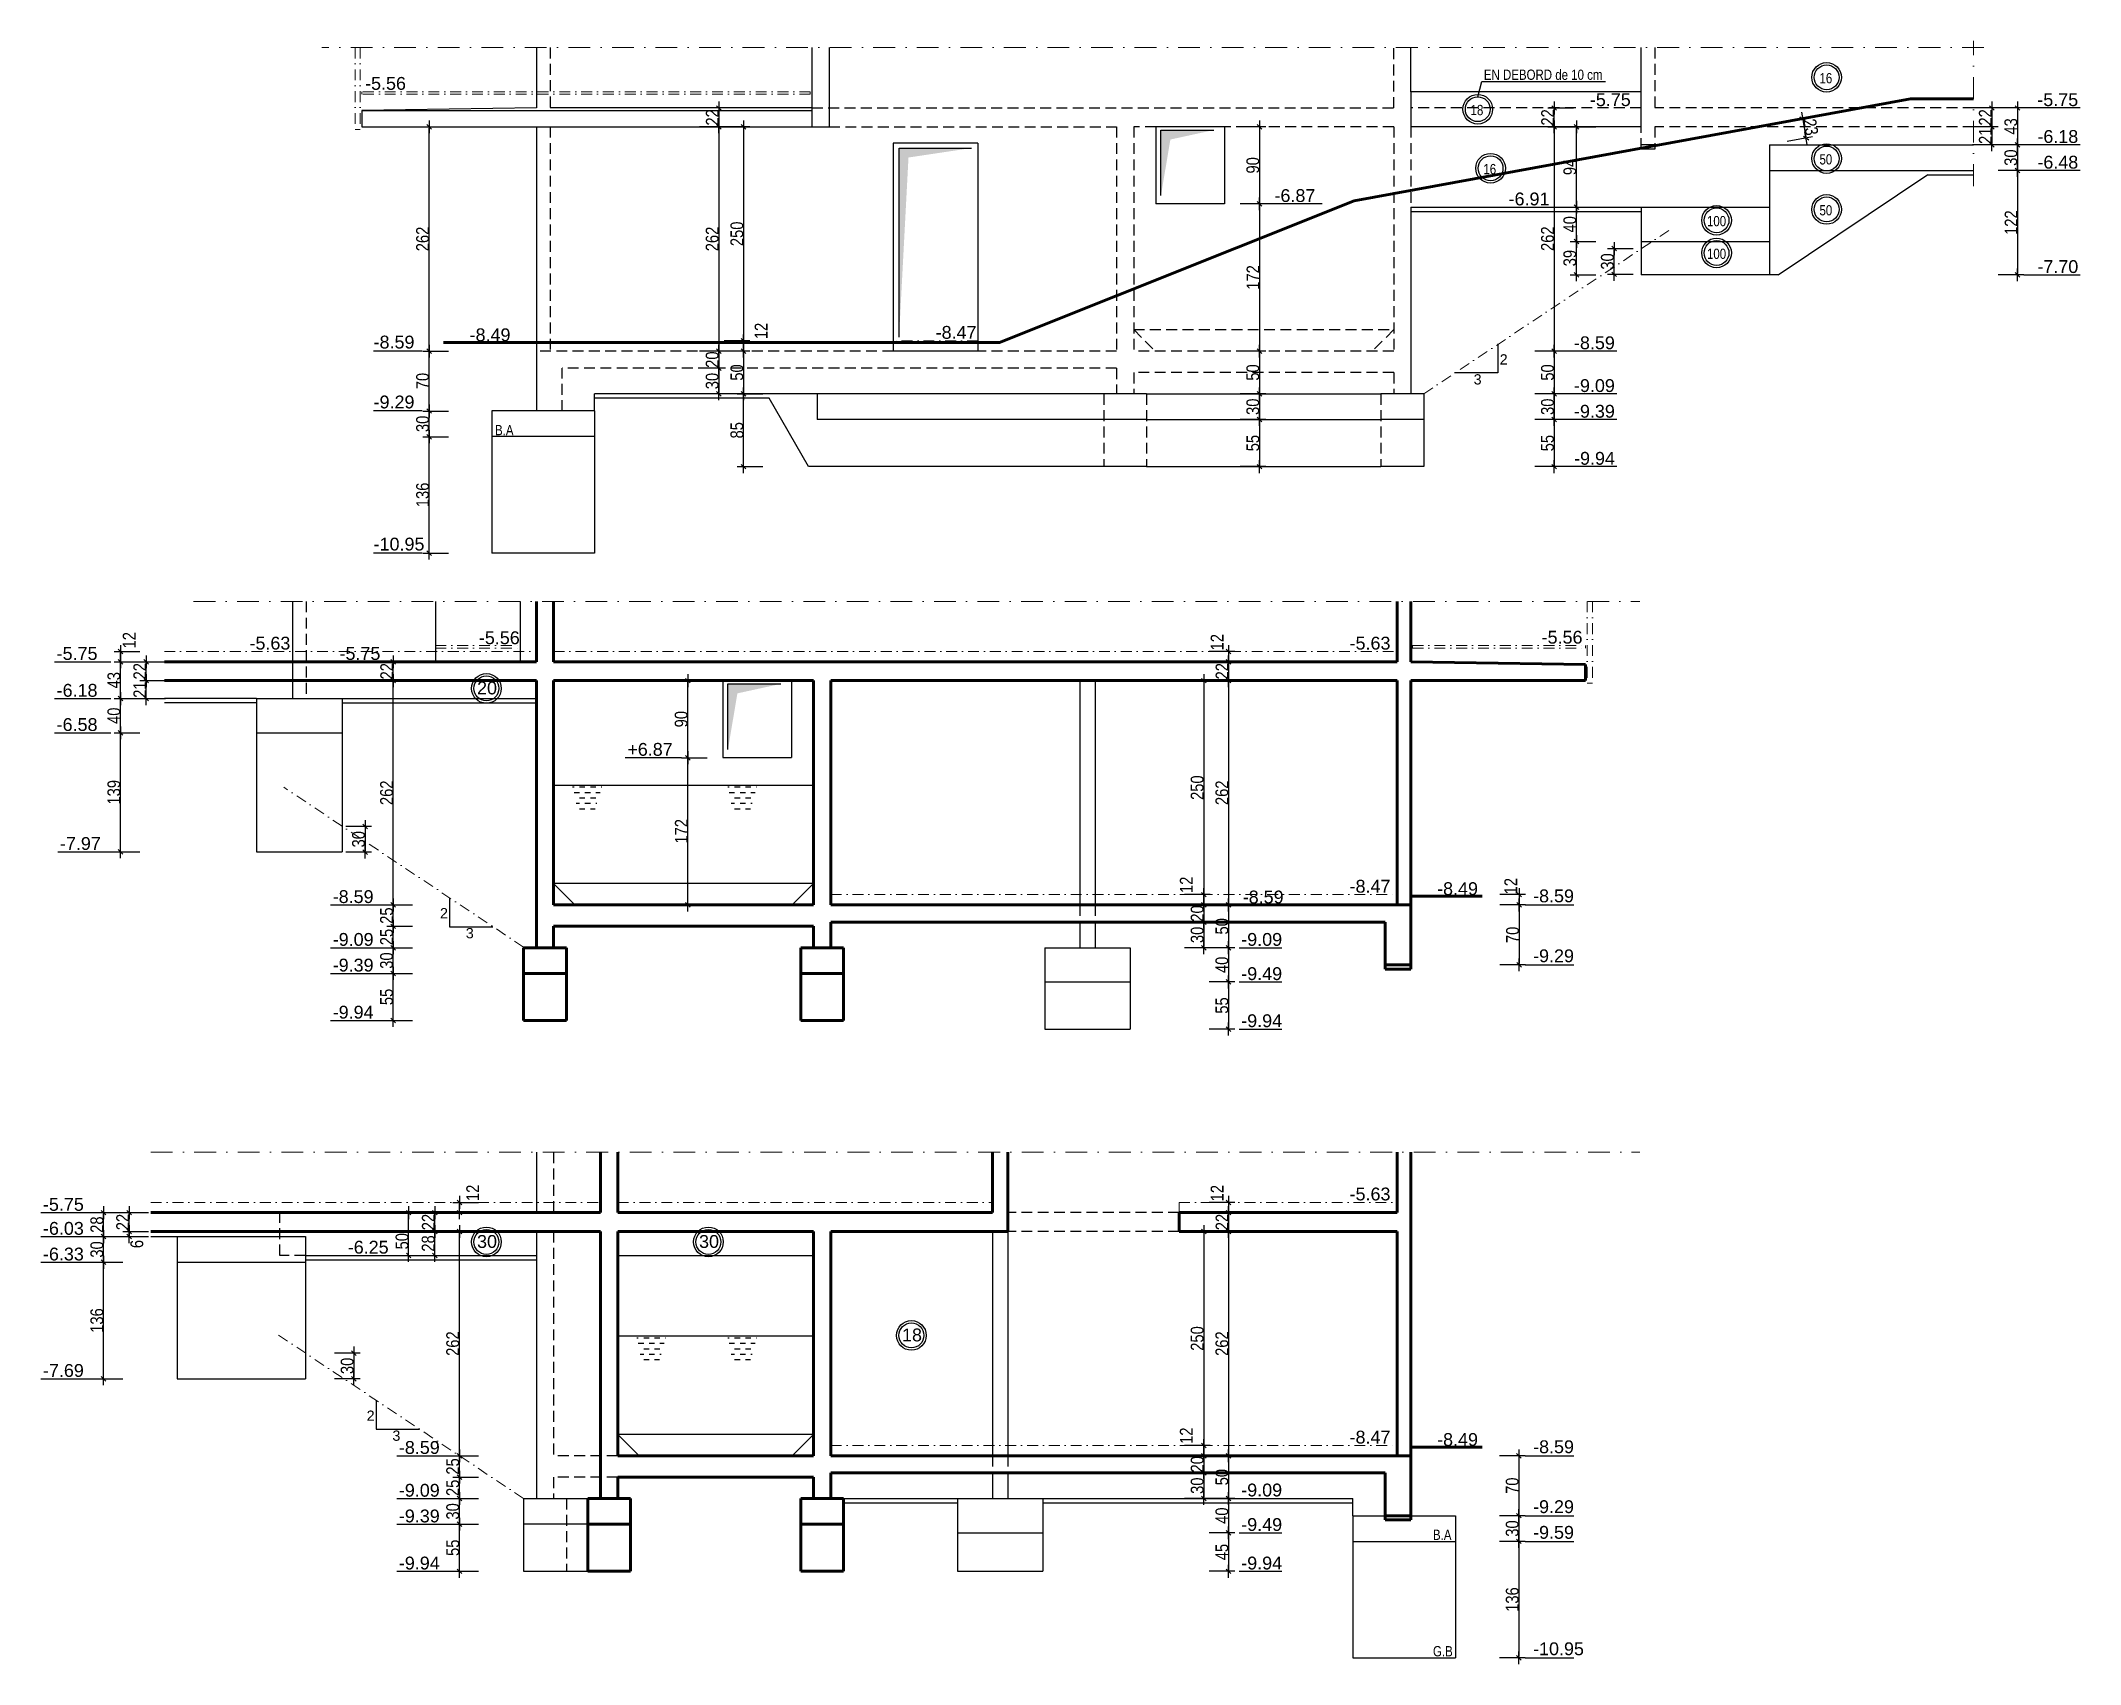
# Model space of a CAD drawing. Header units: centimetres. Extents: x -4990 to 114398, y -61489 to -12305.
# Drawn here: x 61530 to 63914, y -39483 to -37586 of the extents above; entities that cross this region are included whole.
import ezdxf

# ---------------------------------------------------------------- set-up
doc = ezdxf.new("R2010")
doc.units = ezdxf.units.CM
doc.header["$LTSCALE"] = 0.5
doc.linetypes.add('CACHEX2', pattern=[19.05, 12.7, -6.35])
doc.linetypes.add('TIRETPTX2', pattern=[50.8, 25.4, -12.7, 0, -12.7])
doc.layers.get('DEFPOINTS').update_dxf_attribs({"linetype": 'CONTINUOUS'})
for name, color, linetype in [('01_cote_gen', 4, 'CONTINUOUS'), ('01_linteaux', 2, 'CONTINUOUS'), ('01_poch_murs', 253, 'CONTINUOUS'), ('01_texte', 230, 'CONTINUOUS'), ('AA_COTES', 2, 'CONTINUOUS')]:
    doc.layers.add(name, color=color, linetype=linetype)
doc.layers.add('01_murs_coup', color=5, linetype='CONTINUOUS', lineweight=60)
doc.layers.add('01_tram_axes', color=2, linetype='TIRETPTX2', lineweight=9)
doc.styles.add('ARIAL', font='arial.ttf')
doc.styles.add('STYLE2', font='ARIALN.TTF')
doc.dimstyles.new('JB50', dxfattribs={"dimscale": 0.1, "dimtxt": 150, "dimasz": 15, "dimexe": 0.1, "dimexo": 0.1, "dimgap": 0.09, "dimtad": 1, "dimdec": 1, "dimdsep": 46, "dimtxsty": 'STYLE2', "dimblk1": 'BOND_G', "dimblk2": 'BOND_D', "dimsah": 1, "dimcen": 1.5, "dimdle": 0.01, "dimse1": 1, "dimse2": 1, "dimclrd": 4, "dimclre": 2, "dimclrt": 6, "dimazin": 2, "dimtfac": 2.333333, "dimtdec": 1, "dimtix": 1, "dimtmove": 2, "dimatfit": 3, "dimldrblk": 'BOND_G', "dimfxl": 1, "dimtolj": 1, "dimtzin": 0, "dimarcsym": 0})

msp = doc.modelspace()

# ---------------------------------------------------------------- texts
at = {"layer": '01_texte', "style": 'ARIAL'}
for s, height, p in [('-5.56', 15, (61909.291, -37643.371)), ('-5.75', 15, (63340.644, -37662.396)), ('-5.75', 15, (63863.543, -37662.396)), ('-6.18', 15, (63863.625, -37705.396)), ('-6.48', 15, (63863.625, -37735.396)), ('-6.87', 15, (62972.051, -37774.396)), ('-6.91', 15, (63245.669, -37778.354)), ('-7.70', 15, (63863.666, -37857.363)), ('-8.47', 15, (62576.095, -37934.258)), ('-8.59', 15, (61919.244, -37945.552)), ('-8.49', 15, (62031.433, -37937.09)), ('-8.59', 15, (63322.074, -37946.396)), ('2', 12, (63235.266, -37964.267)), ('3', 12, (63204.783, -37987.612)), ('-9.09', 15, (63322.074, -37996.396)), ('-9.29', 15, (61919.244, -38015.552)), ('-9.39', 15, (63322.074, -38026.396)), ('-9.94', 15, (63322.166, -38081.396)), ('-10.95', 15, (61919.244, -38181.552)), ('-5.56', 15, (62042.267, -38290.973)), ('-5.56', 15, (63284.277, -38290.37)), ('-5.75', 15, (61548.845, -38309.394)), ('-5.63', 15, (61774.18, -38297.256)), ('-5.75', 15, (61879.393, -38309.394)), ('-5.63', 15, (63059.821, -38297.256)), ('-6.18', 15, (61548.845, -38352.394)), ('20', 15, (62040.155, -38349.622)), ('-6.58', 15, (61548.845, -38392.394)), ('+6.87', 15, (62215.746, -38421.394)), ('-7.97', 15, (61552.715, -38531.352)), ('-8.59', 15, (61871.453, -38593.394)), ('-8.59', 15, (62934.95, -38593.85)), ('-8.47', 15, (63059.821, -38581.256)), ('-8.49', 15, (63162.093, -38584.088)), ('-8.59', 15, (63274.282, -38592.55)), ('2', 12, (61996.837, -38611.265)), ('-9.09', 15, (61871.453, -38643.394)), ('3', 12, (62026.984, -38634.61)), ('-9.09', 15, (62933.221, -38643.394)), ('-9.39', 15, (61871.453, -38673.394)), ('-9.29', 15, (63274.282, -38662.55)), ('-9.49', 15, (62933.221, -38683.394)), ('-9.94', 15, (61871.453, -38728.394)), ('-9.94', 15, (62933.221, -38738.394)), ('-5.75', 15, (61532.845, -38952.949)), ('-5.63', 15, (63059.821, -38940.81)), ('-6.03', 15, (61532.845, -38980.949)), ('-6.25', 15, (61889.055, -39002.949)), ('30', 15, (62040.155, -38996.276)), ('30', 15, (62299.59, -38996.276)), ('-6.33', 15, (61532.845, -39010.949)), ('18', 15, (62536.804, -39105.45)), ('-7.69', 15, (61532.845, -39146.949)), ('2', 12, (61911.092, -39198.298)), ('3', 12, (61941.239, -39221.643)), ('-8.59', 15, (61948.774, -39236.949)), ('-8.47', 15, (63059.821, -39224.81)), ('-8.49', 15, (63162.093, -39227.642)), ('-8.59', 15, (63274.282, -39236.104)), ('-9.09', 15, (61948.774, -39286.949)), ('-9.09', 15, (62933.221, -39286.623)), ('-9.39', 15, (61948.774, -39316.949)), ('-9.29', 15, (63274.282, -39306.104)), ('-9.49', 15, (62933.221, -39326.949)), ('-9.59', 15, (63274.282, -39336.104)), ('-9.94', 15, (61948.774, -39371.949)), ('-9.94', 15, (62933.221, -39371.949)), ('-10.95', 15, (63274.282, -39472.104))]:
    msp.add_text(s, height=height, dxfattribs=at).set_placement(p)
at = {"layer": '01_texte', "style": 'ARIAL', "width": 0.8}
for s, p in [('EN DEBORD de 10 cm', (63216.75, -37631.721)), ('16', (63608.947, -37635.738)), ('18', (63201.251, -37672.95)), ('50', (63608.947, -37730.579)), ('16', (63216.186, -37741.97)), ('100', (63477.485, -37802.775)), ('50', (63608.947, -37790.061)), ('100', (63477.485, -37840.932)), ('B.A', (62061.136, -38046.911)), ('B.A', (63157.279, -39337.463)), ('G.B', (63157.279, -39473.463))]:
    msp.add_text(s, height=12, dxfattribs=at).set_placement(p)

# ---------------------------------------------------------------- blocks, each defined once
blk = doc.blocks.new('BOND_G')
at = {"layer": 'AA_COTES', "color": 0}
for p, q in [((5, 0), (-5, 0)), ((1.8, 1.8), (-1.8, -1.8)), ((0, -5), (0, 15))]:
    blk.add_line(p, q, dxfattribs=at)
blk = doc.blocks.new('BOND_D')
at = {"layer": 'AA_COTES', "color": 0}
for p, q in [((5, 0), (-5, 0)), ((-1.8, -1.8), (1.8, 1.8)), ((0, 5), (0, -15))]:
    blk.add_line(p, q, dxfattribs=at)
blk = doc.blocks.new('*D3287')
at = {"layer": '01_cote_gen', "color": 4, "lineweight": -2, "transparency": 16777216}
blk.add_line((63257.7, -39240.6), (63257.7, -39307.6), dxfattribs=at)
at = {"layer": 'DEFPOINTS', "color": 0}
for p in [(63131.5, -39239.1), (63183.5, -39309.1), (63257.7, -39309.1)]:
    blk.add_point(p, dxfattribs=at)
at = {"layer": '01_cote_gen', "color": 4, "lineweight": -2, "transparency": 16777216, "xscale": 1.5, "yscale": 1.5, "zscale": 1.5}
for name, p, rotation in [('BOND_G', (63257.7, -39239.1), 90), ('BOND_D', (63257.7, -39309.1), 270)]:
    blk.add_blockref(name, p, dxfattribs=dict(at, rotation=rotation))
at = {"layer": '01_cote_gen', "color": 6, "transparency": 16777216, "insert": (63250, -39274.1), "char_height": 15, "attachment_point": 5, "rotation": 90, "style": 'STYLE2'}
blk.add_mtext('\\A1;70', dxfattribs=at)
blk = doc.blocks.new('*D3288')
at = {"layer": '01_cote_gen', "color": 4, "lineweight": -2, "transparency": 16777216}
blk.add_line((63257.7, -39310.6), (63257.7, -39337.6), dxfattribs=at)
at = {"layer": 'DEFPOINTS', "color": 0}
for p in [(63235.2, -39309.1), (63183.5, -39339.1), (63257.7, -39339.1)]:
    blk.add_point(p, dxfattribs=at)
at = {"layer": '01_cote_gen', "color": 4, "lineweight": -2, "transparency": 16777216, "xscale": 1.5, "yscale": 1.5, "zscale": 1.5}
for name, p, rotation in [('BOND_G', (63257.7, -39309.1), 90), ('BOND_D', (63257.7, -39339.1), 270)]:
    blk.add_blockref(name, p, dxfattribs=dict(at, rotation=rotation))
at = {"layer": '01_cote_gen', "color": 6, "transparency": 16777216, "insert": (63250, -39324.1), "char_height": 15, "attachment_point": 5, "rotation": 90, "style": 'STYLE2'}
blk.add_mtext('\\A1;30', dxfattribs=at)
blk = doc.blocks.new('*D3289')
at = {"layer": '01_cote_gen', "color": 4, "lineweight": -2, "transparency": 16777216}
blk.add_line((63257.7, -39340.6), (63257.7, -39473.6), dxfattribs=at)
at = {"layer": 'DEFPOINTS', "color": 0}
for p in [(63235.2, -39339.1), (63183.5, -39475.1), (63257.7, -39475.1)]:
    blk.add_point(p, dxfattribs=at)
at = {"layer": '01_cote_gen', "color": 4, "lineweight": -2, "transparency": 16777216, "xscale": 1.5, "yscale": 1.5, "zscale": 1.5}
for name, p, rotation in [('BOND_G', (63257.7, -39339.1), 90), ('BOND_D', (63257.7, -39475.1), 270)]:
    blk.add_blockref(name, p, dxfattribs=dict(at, rotation=rotation))
at = {"layer": '01_cote_gen', "color": 6, "transparency": 16777216, "insert": (63250, -39407.1), "char_height": 15, "attachment_point": 5, "rotation": 90, "style": 'STYLE2'}
blk.add_mtext('\\A1;136', dxfattribs=at)
blk = doc.blocks.new('*D3283')
at = {"layer": '01_cote_gen', "color": 4, "lineweight": -2, "transparency": 16777216}
blk.add_line((61633.6, -38975.6), (61633.6, -38956.6), dxfattribs=at)
at = {"layer": 'DEFPOINTS', "color": 0}
for p in [(61633.6, -38955.1), (61658.8, -38955.1), (61658.8, -38977.1)]:
    blk.add_point(p, dxfattribs=at)
at = {"layer": '01_cote_gen', "color": 4, "lineweight": -2, "transparency": 16777216, "xscale": 1.5, "yscale": 1.5, "zscale": 1.5}
for name, p, rotation in [('BOND_D', (61633.6, -38955.1), 90), ('BOND_G', (61633.6, -38977.1), 270)]:
    blk.add_blockref(name, p, dxfattribs=dict(at, rotation=rotation))
at = {"layer": '01_cote_gen', "color": 6, "transparency": 16777216, "insert": (61626, -38966.1), "char_height": 15, "attachment_point": 5, "rotation": 90, "style": 'STYLE2'}
blk.add_mtext('\\A1;22', dxfattribs=at)
blk = doc.blocks.new('*D3284')
at = {"layer": '01_cote_gen', "color": 4, "lineweight": -2, "transparency": 16777216}
blk.add_line((61633.6, -38981.6), (61633.6, -38978.6), dxfattribs=at)
at = {"layer": 'DEFPOINTS', "color": 0}
for p in [(61633.6, -38977.1), (61665.3, -38977.1), (61665.3, -38983.1)]:
    blk.add_point(p, dxfattribs=at)
at = {"layer": '01_cote_gen', "color": 4, "lineweight": -2, "transparency": 16777216, "xscale": 1.5, "yscale": 1.5, "zscale": 1.5}
for name, p, rotation in [('BOND_D', (61633.6, -38977.1), 90), ('BOND_G', (61633.6, -38983.1), 270)]:
    blk.add_blockref(name, p, dxfattribs=dict(at, rotation=rotation))
at = {"layer": '01_cote_gen', "color": 6, "transparency": 16777216, "insert": (61642.6, -38991.8), "char_height": 15, "attachment_point": 5, "rotation": 90, "style": 'STYLE2'}
blk.add_mtext('\\A1;6', dxfattribs=at)
blk = doc.blocks.new('*D3285')
at = {"layer": '01_cote_gen', "color": 4, "lineweight": -2, "transparency": 16777216}
blk.add_line((61603.6, -38981.6), (61603.6, -38956.6), dxfattribs=at)
at = {"layer": 'DEFPOINTS', "color": 0}
for p in [(61603.6, -38955.1), (61679, -38955.1), (61674.2, -38983.1)]:
    blk.add_point(p, dxfattribs=at)
at = {"layer": '01_cote_gen', "color": 4, "lineweight": -2, "transparency": 16777216, "xscale": 1.5, "yscale": 1.5, "zscale": 1.5}
for name, p, rotation in [('BOND_D', (61603.6, -38955.1), 90), ('BOND_G', (61603.6, -38983.1), 270)]:
    blk.add_blockref(name, p, dxfattribs=dict(at, rotation=rotation))
at = {"layer": '01_cote_gen', "color": 6, "transparency": 16777216, "insert": (61595.9, -38969.1), "char_height": 15, "attachment_point": 5, "rotation": 90, "style": 'STYLE2'}
blk.add_mtext('\\A1;28', dxfattribs=at)
blk = doc.blocks.new('*D3286')
at = {"layer": '01_cote_gen', "color": 4, "lineweight": -2, "transparency": 16777216}
blk.add_line((61603.6, -39011.6), (61603.6, -38984.6), dxfattribs=at)
at = {"layer": 'DEFPOINTS', "color": 0}
for p in [(61603.6, -38983.1), (61710.7, -38983.1), (61701.7, -39013.1)]:
    blk.add_point(p, dxfattribs=at)
at = {"layer": '01_cote_gen', "color": 4, "lineweight": -2, "transparency": 16777216, "xscale": 1.5, "yscale": 1.5, "zscale": 1.5}
for name, p, rotation in [('BOND_D', (61603.6, -38983.1), 90), ('BOND_G', (61603.6, -39013.1), 270)]:
    blk.add_blockref(name, p, dxfattribs=dict(at, rotation=rotation))
at = {"layer": '01_cote_gen', "color": 6, "transparency": 16777216, "insert": (61595.9, -38998.1), "char_height": 15, "attachment_point": 5, "rotation": 90, "style": 'STYLE2'}
blk.add_mtext('\\A1;30', dxfattribs=at)
blk = doc.blocks.new('*D3290')
at = {"layer": '01_cote_gen', "color": 4, "lineweight": -2, "transparency": 16777216}
blk.add_line((62889.4, -39240.6), (62889.4, -39257.6), dxfattribs=at)
at = {"layer": 'DEFPOINTS', "color": 0}
for p in [(62884.6, -39239.1), (62884.6, -39259.1), (62889.4, -39259.1)]:
    blk.add_point(p, dxfattribs=at)
at = {"layer": '01_cote_gen', "color": 4, "lineweight": -2, "transparency": 16777216, "xscale": 1.5, "yscale": 1.5, "zscale": 1.5}
for name, p, rotation in [('BOND_G', (62889.4, -39239.1), 90), ('BOND_D', (62889.4, -39259.1), 270)]:
    blk.add_blockref(name, p, dxfattribs=dict(at, rotation=rotation))
at = {"layer": '01_cote_gen', "color": 6, "transparency": 16777216, "insert": (62881.8, -39249.1), "char_height": 15, "attachment_point": 5, "rotation": 90, "style": 'STYLE2'}
blk.add_mtext('\\A1;20', dxfattribs=at)
blk = doc.blocks.new('*D3291')
at = {"layer": '01_cote_gen', "color": 4, "lineweight": -2, "transparency": 16777216}
blk.add_line((62889.4, -39260.6), (62889.4, -39287.6), dxfattribs=at)
at = {"layer": 'DEFPOINTS', "color": 0}
for p in [(62896.9, -39259.1), (62889.4, -39289.1), (62896.9, -39289.1)]:
    blk.add_point(p, dxfattribs=at)
at = {"layer": '01_cote_gen', "color": 4, "lineweight": -2, "transparency": 16777216, "xscale": 1.5, "yscale": 1.5, "zscale": 1.5}
for name, p, rotation in [('BOND_G', (62889.4, -39259.1), 90), ('BOND_D', (62889.4, -39289.1), 270)]:
    blk.add_blockref(name, p, dxfattribs=dict(at, rotation=rotation))
at = {"layer": '01_cote_gen', "color": 6, "transparency": 16777216, "insert": (62881.8, -39274.1), "char_height": 15, "attachment_point": 5, "rotation": 90, "style": 'STYLE2'}
blk.add_mtext('\\A1;30', dxfattribs=at)
blk = doc.blocks.new('*D3292')
at = {"layer": '01_cote_gen', "color": 4, "lineweight": -2, "transparency": 16777216}
blk.add_line((62918.4, -39240.6), (62918.4, -39287.6), dxfattribs=at)
at = {"layer": 'DEFPOINTS', "color": 0}
for p in [(62935.7, -39239.1), (62918.4, -39289.1), (62935.7, -39289.1)]:
    blk.add_point(p, dxfattribs=at)
at = {"layer": '01_cote_gen', "color": 4, "lineweight": -2, "transparency": 16777216, "xscale": 1.5, "yscale": 1.5, "zscale": 1.5}
for name, p, rotation in [('BOND_G', (62918.4, -39239.1), 90), ('BOND_D', (62918.4, -39289.1), 270)]:
    blk.add_blockref(name, p, dxfattribs=dict(at, rotation=rotation))
at = {"layer": '01_cote_gen', "color": 6, "transparency": 16777216, "insert": (62910.7, -39264.1), "char_height": 15, "attachment_point": 5, "rotation": 90, "style": 'STYLE2'}
blk.add_mtext('\\A1;50', dxfattribs=at)
blk = doc.blocks.new('*D3293')
at = {"layer": '01_cote_gen', "color": 4, "lineweight": -2, "transparency": 16777216}
blk.add_line((62889.4, -39228.6), (62889.4, -39237.6), dxfattribs=at)
at = {"layer": 'DEFPOINTS', "color": 0}
for p in [(62903.9, -39227.1), (62889.4, -39239.1), (62895.9, -39239.1)]:
    blk.add_point(p, dxfattribs=at)
at = {"layer": '01_cote_gen', "color": 4, "lineweight": -2, "transparency": 16777216, "xscale": 1.5, "yscale": 1.5, "zscale": 1.5}
for name, p, rotation in [('BOND_G', (62889.4, -39227.1), 90), ('BOND_D', (62889.4, -39239.1), 270)]:
    blk.add_blockref(name, p, dxfattribs=dict(at, rotation=rotation))
at = {"layer": '01_cote_gen', "color": 6, "transparency": 16777216, "insert": (62869, -39215.7), "char_height": 15, "attachment_point": 5, "rotation": 90, "style": 'STYLE2'}
blk.add_mtext('\\A1;12', dxfattribs=at)
blk = doc.blocks.new('*D3294')
at = {"layer": '01_cote_gen', "color": 4, "lineweight": -2, "transparency": 16777216}
blk.add_line((62918.4, -38978.6), (62918.4, -39237.6), dxfattribs=at)
at = {"layer": 'DEFPOINTS', "color": 0}
for p in [(62906, -38977.1), (62910.9, -39239.1), (62918.4, -39239.1)]:
    blk.add_point(p, dxfattribs=at)
at = {"layer": '01_cote_gen', "color": 4, "lineweight": -2, "transparency": 16777216, "xscale": 1.5, "yscale": 1.5, "zscale": 1.5}
for name, p, rotation in [('BOND_G', (62918.4, -38977.1), 90), ('BOND_D', (62918.4, -39239.1), 270)]:
    blk.add_blockref(name, p, dxfattribs=dict(at, rotation=rotation))
at = {"layer": '01_cote_gen', "color": 6, "transparency": 16777216, "insert": (62910.7, -39108.1), "char_height": 15, "attachment_point": 5, "rotation": 90, "style": 'STYLE2'}
blk.add_mtext('\\A1;262', dxfattribs=at)
blk = doc.blocks.new('*D3295')
at = {"layer": '01_cote_gen', "color": 4, "lineweight": -2, "transparency": 16777216}
blk.add_line((62889.4, -38978.6), (62889.4, -39225.6), dxfattribs=at)
at = {"layer": 'DEFPOINTS', "color": 0}
for p in [(62883.3, -38977.1), (62889.4, -39227.1), (62896.9, -39227.1)]:
    blk.add_point(p, dxfattribs=at)
at = {"layer": '01_cote_gen', "color": 4, "lineweight": -2, "transparency": 16777216, "xscale": 1.5, "yscale": 1.5, "zscale": 1.5}
for name, p, rotation in [('BOND_G', (62889.4, -38977.1), 90), ('BOND_D', (62889.4, -39227.1), 270)]:
    blk.add_blockref(name, p, dxfattribs=dict(at, rotation=rotation))
at = {"layer": '01_cote_gen', "color": 6, "transparency": 16777216, "insert": (62881.8, -39102.1), "char_height": 15, "attachment_point": 5, "rotation": 90, "style": 'STYLE2'}
blk.add_mtext('\\A1;250', dxfattribs=at)
blk = doc.blocks.new('*D3296')
at = {"layer": '01_cote_gen', "color": 4, "lineweight": -2, "transparency": 16777216}
blk.add_line((62918.4, -38956.6), (62918.4, -38975.6), dxfattribs=at)
at = {"layer": 'DEFPOINTS', "color": 0}
for p in [(62928.1, -38955.1), (62918.4, -38977.1), (62928.1, -38977.1)]:
    blk.add_point(p, dxfattribs=at)
at = {"layer": '01_cote_gen', "color": 4, "lineweight": -2, "transparency": 16777216, "xscale": 1.5, "yscale": 1.5, "zscale": 1.5}
for name, p, rotation in [('BOND_G', (62918.4, -38955.1), 90), ('BOND_D', (62918.4, -38977.1), 270)]:
    blk.add_blockref(name, p, dxfattribs=dict(at, rotation=rotation))
at = {"layer": '01_cote_gen', "color": 6, "transparency": 16777216, "insert": (62910.8, -38966.1), "char_height": 15, "attachment_point": 5, "rotation": 90, "style": 'STYLE2'}
blk.add_mtext('\\A1;22', dxfattribs=at)
blk = doc.blocks.new('*D3297')
at = {"layer": '01_cote_gen', "color": 4, "lineweight": -2, "transparency": 16777216}
blk.add_line((62918.4, -38944.6), (62918.4, -38953.6), dxfattribs=at)
at = {"layer": 'DEFPOINTS', "color": 0}
for p in [(62935.4, -38943.1), (62918.4, -38955.1), (62935.4, -38955.1)]:
    blk.add_point(p, dxfattribs=at)
at = {"layer": '01_cote_gen', "color": 4, "lineweight": -2, "transparency": 16777216, "xscale": 1.5, "yscale": 1.5, "zscale": 1.5}
for name, p, rotation in [('BOND_G', (62918.4, -38943.1), 90), ('BOND_D', (62918.4, -38955.1), 270)]:
    blk.add_blockref(name, p, dxfattribs=dict(at, rotation=rotation))
at = {"layer": '01_cote_gen', "color": 6, "transparency": 16777216, "insert": (62905, -38932.3), "char_height": 15, "attachment_point": 5, "rotation": 90, "style": 'STYLE2'}
blk.add_mtext('\\A1;12', dxfattribs=at)
blk = doc.blocks.new('*D3298')
at = {"layer": '01_cote_gen', "color": 4, "lineweight": -2, "transparency": 16777216}
blk.add_line((62918.4, -39290.6), (62918.4, -39327.6), dxfattribs=at)
at = {"layer": 'DEFPOINTS', "color": 0}
for p in [(62910.9, -39289.1), (62895.9, -39329.1), (62918.4, -39329.1)]:
    blk.add_point(p, dxfattribs=at)
at = {"layer": '01_cote_gen', "color": 4, "lineweight": -2, "transparency": 16777216, "xscale": 1.5, "yscale": 1.5, "zscale": 1.5}
for name, p, rotation in [('BOND_G', (62918.4, -39289.1), 90), ('BOND_D', (62918.4, -39329.1), 270)]:
    blk.add_blockref(name, p, dxfattribs=dict(at, rotation=rotation))
at = {"layer": '01_cote_gen', "color": 6, "transparency": 16777216, "insert": (62910.7, -39309.1), "char_height": 15, "attachment_point": 5, "rotation": 90, "style": 'STYLE2'}
blk.add_mtext('\\A1;40', dxfattribs=at)
blk = doc.blocks.new('*D3299')
at = {"layer": '01_cote_gen', "color": 4, "lineweight": -2, "transparency": 16777216}
blk.add_line((62918.4, -39330.6), (62918.4, -39372.6), dxfattribs=at)
at = {"layer": 'DEFPOINTS', "color": 0}
for p in [(62895.9, -39329.1), (62895.9, -39374.1), (62918.4, -39374.1)]:
    blk.add_point(p, dxfattribs=at)
at = {"layer": '01_cote_gen', "color": 4, "lineweight": -2, "transparency": 16777216, "xscale": 1.5, "yscale": 1.5, "zscale": 1.5}
for name, p, rotation in [('BOND_G', (62918.4, -39329.1), 90), ('BOND_D', (62918.4, -39374.1), 270)]:
    blk.add_blockref(name, p, dxfattribs=dict(at, rotation=rotation))
at = {"layer": '01_cote_gen', "color": 6, "transparency": 16777216, "insert": (62910.7, -39351.6), "char_height": 15, "attachment_point": 5, "rotation": 90, "style": 'STYLE2'}
blk.add_mtext('\\A1;45', dxfattribs=at)
blk = doc.blocks.new('*D3300')
at = {"layer": '01_cote_gen', "color": 4, "lineweight": -2, "transparency": 16777216}
blk.add_line((62019.5, -39287.6), (62019.5, -39265.6), dxfattribs=at)
at = {"layer": 'DEFPOINTS', "color": 0}
for p in [(62019.5, -39264.1), (62042, -39264.1), (62042, -39289.1)]:
    blk.add_point(p, dxfattribs=at)
at = {"layer": '01_cote_gen', "color": 4, "lineweight": -2, "transparency": 16777216, "xscale": 1.5, "yscale": 1.5, "zscale": 1.5}
for name, p, rotation in [('BOND_D', (62019.5, -39264.1), 90), ('BOND_G', (62019.5, -39289.1), 270)]:
    blk.add_blockref(name, p, dxfattribs=dict(at, rotation=rotation))
at = {"layer": '01_cote_gen', "color": 6, "transparency": 16777216, "insert": (62011.8, -39276.6), "char_height": 15, "attachment_point": 5, "rotation": 90, "style": 'STYLE2'}
blk.add_mtext('\\A1;25', dxfattribs=at)
blk = doc.blocks.new('*D3301')
at = {"layer": '01_cote_gen', "color": 4, "lineweight": -2, "transparency": 16777216}
blk.add_line((62019.5, -39262.6), (62019.5, -39240.6), dxfattribs=at)
at = {"layer": 'DEFPOINTS', "color": 0}
for p in [(62019.5, -39239.1), (62033.6, -39239.1), (62033.6, -39264.1)]:
    blk.add_point(p, dxfattribs=at)
at = {"layer": '01_cote_gen', "color": 4, "lineweight": -2, "transparency": 16777216, "xscale": 1.5, "yscale": 1.5, "zscale": 1.5}
for name, p, rotation in [('BOND_D', (62019.5, -39239.1), 90), ('BOND_G', (62019.5, -39264.1), 270)]:
    blk.add_blockref(name, p, dxfattribs=dict(at, rotation=rotation))
at = {"layer": '01_cote_gen', "color": 6, "transparency": 16777216, "insert": (62011.8, -39251.6), "char_height": 15, "attachment_point": 5, "rotation": 90, "style": 'STYLE2'}
blk.add_mtext('\\A1;25', dxfattribs=at)
blk = doc.blocks.new('*D3302')
at = {"layer": '01_cote_gen', "color": 4, "lineweight": -2, "transparency": 16777216}
blk.add_line((62019.5, -39237.6), (62019.5, -38978.6), dxfattribs=at)
at = {"layer": 'DEFPOINTS', "color": 0}
for p in [(62019.5, -38977.1), (62147, -38977.1), (62042, -39239.1)]:
    blk.add_point(p, dxfattribs=at)
at = {"layer": '01_cote_gen', "color": 4, "lineweight": -2, "transparency": 16777216, "xscale": 1.5, "yscale": 1.5, "zscale": 1.5}
for name, p, rotation in [('BOND_D', (62019.5, -38977.1), 90), ('BOND_G', (62019.5, -39239.1), 270)]:
    blk.add_blockref(name, p, dxfattribs=dict(at, rotation=rotation))
at = {"layer": '01_cote_gen', "color": 6, "transparency": 16777216, "insert": (62011.8, -39108.1), "char_height": 15, "attachment_point": 5, "rotation": 90, "style": 'STYLE2'}
blk.add_mtext('\\A1;262', dxfattribs=at)
blk = doc.blocks.new('*D3303')
at = {"layer": '01_cote_gen', "color": 4, "lineweight": -2, "transparency": 16777216}
blk.add_line((62019.5, -38953.6), (62019.5, -38944.6), dxfattribs=at)
at = {"layer": 'DEFPOINTS', "color": 0}
for p in [(62019.5, -38943.1), (62045.1, -38943.1), (62042, -38955.1)]:
    blk.add_point(p, dxfattribs=at)
at = {"layer": '01_cote_gen', "color": 4, "lineweight": -2, "transparency": 16777216, "xscale": 1.5, "yscale": 1.5, "zscale": 1.5}
for name, p, rotation in [('BOND_D', (62019.5, -38943.1), 90), ('BOND_G', (62019.5, -38955.1), 270)]:
    blk.add_blockref(name, p, dxfattribs=dict(at, rotation=rotation))
at = {"layer": '01_cote_gen', "color": 6, "transparency": 16777216, "insert": (62035.1, -38932), "char_height": 15, "attachment_point": 5, "rotation": 90, "style": 'STYLE2'}
blk.add_mtext('\\A1;12', dxfattribs=at)
blk = doc.blocks.new('*D3304')
at = {"layer": '01_cote_gen', "color": 4, "lineweight": -2, "transparency": 16777216}
blk.add_line((61960.2, -39003.6), (61960.2, -38956.6), dxfattribs=at)
at = {"layer": 'DEFPOINTS', "color": 0}
for p in [(61960.2, -38955.1), (61962.8, -38955.1), (61962.8, -39005.1)]:
    blk.add_point(p, dxfattribs=at)
at = {"layer": '01_cote_gen', "color": 4, "lineweight": -2, "transparency": 16777216, "xscale": 1.5, "yscale": 1.5, "zscale": 1.5}
for name, p, rotation in [('BOND_D', (61960.2, -38955.1), 90), ('BOND_G', (61960.2, -39005.1), 270)]:
    blk.add_blockref(name, p, dxfattribs=dict(at, rotation=rotation))
at = {"layer": '01_cote_gen', "color": 6, "transparency": 16777216, "insert": (61952.5, -38988.5), "char_height": 15, "attachment_point": 5, "rotation": 90, "style": 'STYLE2'}
blk.add_mtext('\\A1;50', dxfattribs=at)
blk = doc.blocks.new('*D3305')
at = {"layer": '01_cote_gen', "color": 4, "lineweight": -2, "transparency": 16777216}
blk.add_line((61990.8, -39003.6), (61990.8, -38978.6), dxfattribs=at)
at = {"layer": 'DEFPOINTS', "color": 0}
for p in [(61990.8, -38977.1), (62012.2, -38977.1), (62012.2, -39005.1)]:
    blk.add_point(p, dxfattribs=at)
at = {"layer": '01_cote_gen', "color": 4, "lineweight": -2, "transparency": 16777216, "xscale": 1.5, "yscale": 1.5, "zscale": 1.5}
for name, p, rotation in [('BOND_D', (61990.8, -38977.1), 90), ('BOND_G', (61990.8, -39005.1), 270)]:
    blk.add_blockref(name, p, dxfattribs=dict(at, rotation=rotation))
at = {"layer": '01_cote_gen', "color": 6, "transparency": 16777216, "insert": (61983.1, -38991.1), "char_height": 15, "attachment_point": 5, "rotation": 90, "style": 'STYLE2'}
blk.add_mtext('\\A1;28', dxfattribs=at)
blk = doc.blocks.new('*D3306')
at = {"layer": '01_cote_gen', "color": 4, "lineweight": -2, "transparency": 16777216}
blk.add_line((61990.8, -38975.6), (61990.8, -38956.6), dxfattribs=at)
at = {"layer": 'DEFPOINTS', "color": 0}
for p in [(61990.8, -38955.1), (61998.3, -38955.1), (61998.3, -38977.1)]:
    blk.add_point(p, dxfattribs=at)
at = {"layer": '01_cote_gen', "color": 4, "lineweight": -2, "transparency": 16777216, "xscale": 1.5, "yscale": 1.5, "zscale": 1.5}
for name, p, rotation in [('BOND_D', (61990.8, -38955.1), 90), ('BOND_G', (61990.8, -38977.1), 270)]:
    blk.add_blockref(name, p, dxfattribs=dict(at, rotation=rotation))
at = {"layer": '01_cote_gen', "color": 6, "transparency": 16777216, "insert": (61983.2, -38966.1), "char_height": 15, "attachment_point": 5, "rotation": 90, "style": 'STYLE2'}
blk.add_mtext('\\A1;22', dxfattribs=at)
blk = doc.blocks.new('*D3307')
at = {"layer": '01_cote_gen', "color": 4, "lineweight": -2, "transparency": 16777216}
blk.add_line((62019.5, -39372.6), (62019.5, -39320.6), dxfattribs=at)
at = {"layer": 'DEFPOINTS', "color": 0}
for p in [(62019.5, -39319.1), (62035.5, -39319.1), (62035.5, -39374.1)]:
    blk.add_point(p, dxfattribs=at)
at = {"layer": '01_cote_gen', "color": 4, "lineweight": -2, "transparency": 16777216, "xscale": 1.5, "yscale": 1.5, "zscale": 1.5}
for name, p, rotation in [('BOND_D', (62019.5, -39319.1), 90), ('BOND_G', (62019.5, -39374.1), 270)]:
    blk.add_blockref(name, p, dxfattribs=dict(at, rotation=rotation))
at = {"layer": '01_cote_gen', "color": 6, "transparency": 16777216, "insert": (62011.9, -39346.6), "char_height": 15, "attachment_point": 5, "rotation": 90, "style": 'STYLE2'}
blk.add_mtext('\\A1;55', dxfattribs=at)
blk = doc.blocks.new('*D3308')
at = {"layer": '01_cote_gen', "color": 4, "lineweight": -2, "transparency": 16777216}
blk.add_line((62019.5, -39317.6), (62019.5, -39290.6), dxfattribs=at)
at = {"layer": 'DEFPOINTS', "color": 0}
for p in [(62019.5, -39289.1), (62042, -39289.1), (62042, -39319.1)]:
    blk.add_point(p, dxfattribs=at)
at = {"layer": '01_cote_gen', "color": 4, "lineweight": -2, "transparency": 16777216, "xscale": 1.5, "yscale": 1.5, "zscale": 1.5}
for name, p, rotation in [('BOND_D', (62019.5, -39289.1), 90), ('BOND_G', (62019.5, -39319.1), 270)]:
    blk.add_blockref(name, p, dxfattribs=dict(at, rotation=rotation))
at = {"layer": '01_cote_gen', "color": 6, "transparency": 16777216, "insert": (62011.8, -39304.1), "char_height": 15, "attachment_point": 5, "rotation": 90, "style": 'STYLE2'}
blk.add_mtext('\\A1;30', dxfattribs=at)
blk = doc.blocks.new('*D3309')
at = {"layer": '01_cote_gen', "color": 4, "lineweight": -2, "transparency": 16777216}
blk.add_line((62889.4, -38597.1), (62889.4, -38614.1), dxfattribs=at)
at = {"layer": 'DEFPOINTS', "color": 0}
for p in [(62884.6, -38595.6), (62884.6, -38615.6), (62889.4, -38615.6)]:
    blk.add_point(p, dxfattribs=at)
at = {"layer": '01_cote_gen', "color": 4, "lineweight": -2, "transparency": 16777216, "xscale": 1.5, "yscale": 1.5, "zscale": 1.5}
for name, p, rotation in [('BOND_G', (62889.4, -38595.6), 90), ('BOND_D', (62889.4, -38615.6), 270)]:
    blk.add_blockref(name, p, dxfattribs=dict(at, rotation=rotation))
at = {"layer": '01_cote_gen', "color": 6, "transparency": 16777216, "insert": (62881.8, -38605.6), "char_height": 15, "attachment_point": 5, "rotation": 90, "style": 'STYLE2'}
blk.add_mtext('\\A1;20', dxfattribs=at)
blk = doc.blocks.new('*D3310')
at = {"layer": '01_cote_gen', "color": 4, "lineweight": -2, "transparency": 16777216}
blk.add_line((62889.4, -38617.1), (62889.4, -38644.1), dxfattribs=at)
at = {"layer": 'DEFPOINTS', "color": 0}
for p in [(62896.9, -38615.6), (62889.4, -38645.6), (62896.9, -38645.6)]:
    blk.add_point(p, dxfattribs=at)
at = {"layer": '01_cote_gen', "color": 4, "lineweight": -2, "transparency": 16777216, "xscale": 1.5, "yscale": 1.5, "zscale": 1.5}
for name, p, rotation in [('BOND_G', (62889.4, -38615.6), 90), ('BOND_D', (62889.4, -38645.6), 270)]:
    blk.add_blockref(name, p, dxfattribs=dict(at, rotation=rotation))
at = {"layer": '01_cote_gen', "color": 6, "transparency": 16777216, "insert": (62881.8, -38630.6), "char_height": 15, "attachment_point": 5, "rotation": 90, "style": 'STYLE2'}
blk.add_mtext('\\A1;30', dxfattribs=at)
blk = doc.blocks.new('*D3311')
at = {"layer": '01_cote_gen', "color": 4, "lineweight": -2, "transparency": 16777216}
blk.add_line((62918.4, -38597.1), (62918.4, -38644.1), dxfattribs=at)
at = {"layer": 'DEFPOINTS', "color": 0}
for p in [(62935.7, -38595.6), (62918.4, -38645.6), (62935.7, -38645.6)]:
    blk.add_point(p, dxfattribs=at)
at = {"layer": '01_cote_gen', "color": 4, "lineweight": -2, "transparency": 16777216, "xscale": 1.5, "yscale": 1.5, "zscale": 1.5}
for name, p, rotation in [('BOND_G', (62918.4, -38595.6), 90), ('BOND_D', (62918.4, -38645.6), 270)]:
    blk.add_blockref(name, p, dxfattribs=dict(at, rotation=rotation))
at = {"layer": '01_cote_gen', "color": 6, "transparency": 16777216, "insert": (62910.7, -38620.6), "char_height": 15, "attachment_point": 5, "rotation": 90, "style": 'STYLE2'}
blk.add_mtext('\\A1;50', dxfattribs=at)
blk = doc.blocks.new('*D3312')
at = {"layer": '01_cote_gen', "color": 4, "lineweight": -2, "transparency": 16777216}
blk.add_line((62889.4, -38585.1), (62889.4, -38594.1), dxfattribs=at)
at = {"layer": 'DEFPOINTS', "color": 0}
for p in [(62903.9, -38583.6), (62889.4, -38595.6), (62895.9, -38595.6)]:
    blk.add_point(p, dxfattribs=at)
at = {"layer": '01_cote_gen', "color": 4, "lineweight": -2, "transparency": 16777216, "xscale": 1.5, "yscale": 1.5, "zscale": 1.5}
for name, p, rotation in [('BOND_G', (62889.4, -38583.6), 90), ('BOND_D', (62889.4, -38595.6), 270)]:
    blk.add_blockref(name, p, dxfattribs=dict(at, rotation=rotation))
at = {"layer": '01_cote_gen', "color": 6, "transparency": 16777216, "insert": (62869, -38572.1), "char_height": 15, "attachment_point": 5, "rotation": 90, "style": 'STYLE2'}
blk.add_mtext('\\A1;12', dxfattribs=at)
blk = doc.blocks.new('*D3313')
at = {"layer": '01_cote_gen', "color": 4, "lineweight": -2, "transparency": 16777216}
blk.add_line((62918.4, -38335.1), (62918.4, -38594.1), dxfattribs=at)
at = {"layer": 'DEFPOINTS', "color": 0}
for p in [(62906, -38333.6), (62910.9, -38595.6), (62918.4, -38595.6)]:
    blk.add_point(p, dxfattribs=at)
at = {"layer": '01_cote_gen', "color": 4, "lineweight": -2, "transparency": 16777216, "xscale": 1.5, "yscale": 1.5, "zscale": 1.5}
for name, p, rotation in [('BOND_G', (62918.4, -38333.6), 90), ('BOND_D', (62918.4, -38595.6), 270)]:
    blk.add_blockref(name, p, dxfattribs=dict(at, rotation=rotation))
at = {"layer": '01_cote_gen', "color": 6, "transparency": 16777216, "insert": (62910.7, -38464.6), "char_height": 15, "attachment_point": 5, "rotation": 90, "style": 'STYLE2'}
blk.add_mtext('\\A1;262', dxfattribs=at)
blk = doc.blocks.new('*D3314')
at = {"layer": '01_cote_gen', "color": 4, "lineweight": -2, "transparency": 16777216}
blk.add_line((62889.4, -38335.1), (62889.4, -38582.1), dxfattribs=at)
at = {"layer": 'DEFPOINTS', "color": 0}
for p in [(62883.3, -38333.6), (62889.4, -38583.6), (62896.9, -38583.6)]:
    blk.add_point(p, dxfattribs=at)
at = {"layer": '01_cote_gen', "color": 4, "lineweight": -2, "transparency": 16777216, "xscale": 1.5, "yscale": 1.5, "zscale": 1.5}
for name, p, rotation in [('BOND_G', (62889.4, -38333.6), 90), ('BOND_D', (62889.4, -38583.6), 270)]:
    blk.add_blockref(name, p, dxfattribs=dict(at, rotation=rotation))
at = {"layer": '01_cote_gen', "color": 6, "transparency": 16777216, "insert": (62881.8, -38458.6), "char_height": 15, "attachment_point": 5, "rotation": 90, "style": 'STYLE2'}
blk.add_mtext('\\A1;250', dxfattribs=at)
blk = doc.blocks.new('*D3315')
at = {"layer": '01_cote_gen', "color": 4, "lineweight": -2, "transparency": 16777216}
blk.add_line((62918.4, -38313.1), (62918.4, -38332.1), dxfattribs=at)
at = {"layer": 'DEFPOINTS', "color": 0}
for p in [(62928.1, -38311.6), (62918.4, -38333.6), (62928.1, -38333.6)]:
    blk.add_point(p, dxfattribs=at)
at = {"layer": '01_cote_gen', "color": 4, "lineweight": -2, "transparency": 16777216, "xscale": 1.5, "yscale": 1.5, "zscale": 1.5}
for name, p, rotation in [('BOND_G', (62918.4, -38311.6), 90), ('BOND_D', (62918.4, -38333.6), 270)]:
    blk.add_blockref(name, p, dxfattribs=dict(at, rotation=rotation))
at = {"layer": '01_cote_gen', "color": 6, "transparency": 16777216, "insert": (62910.8, -38322.6), "char_height": 15, "attachment_point": 5, "rotation": 90, "style": 'STYLE2'}
blk.add_mtext('\\A1;22', dxfattribs=at)
blk = doc.blocks.new('*D3316')
at = {"layer": '01_cote_gen', "color": 4, "lineweight": -2, "transparency": 16777216}
blk.add_line((62918.4, -38301.1), (62918.4, -38310.1), dxfattribs=at)
at = {"layer": 'DEFPOINTS', "color": 0}
for p in [(62935.4, -38299.6), (62918.4, -38311.6), (62935.4, -38311.6)]:
    blk.add_point(p, dxfattribs=at)
at = {"layer": '01_cote_gen', "color": 4, "lineweight": -2, "transparency": 16777216, "xscale": 1.5, "yscale": 1.5, "zscale": 1.5}
for name, p, rotation in [('BOND_G', (62918.4, -38299.6), 90), ('BOND_D', (62918.4, -38311.6), 270)]:
    blk.add_blockref(name, p, dxfattribs=dict(at, rotation=rotation))
at = {"layer": '01_cote_gen', "color": 6, "transparency": 16777216, "insert": (62905, -38288.7), "char_height": 15, "attachment_point": 5, "rotation": 90, "style": 'STYLE2'}
blk.add_mtext('\\A1;12', dxfattribs=at)
blk = doc.blocks.new('*D3317')
at = {"layer": '01_cote_gen', "color": 4, "lineweight": -2, "transparency": 16777216}
blk.add_line((62918.4, -38647.1), (62918.4, -38684.1), dxfattribs=at)
at = {"layer": 'DEFPOINTS', "color": 0}
for p in [(62910.9, -38645.6), (62895.9, -38685.6), (62918.4, -38685.6)]:
    blk.add_point(p, dxfattribs=at)
at = {"layer": '01_cote_gen', "color": 4, "lineweight": -2, "transparency": 16777216, "xscale": 1.5, "yscale": 1.5, "zscale": 1.5}
for name, p, rotation in [('BOND_G', (62918.4, -38645.6), 90), ('BOND_D', (62918.4, -38685.6), 270)]:
    blk.add_blockref(name, p, dxfattribs=dict(at, rotation=rotation))
at = {"layer": '01_cote_gen', "color": 6, "transparency": 16777216, "insert": (62910.7, -38665.6), "char_height": 15, "attachment_point": 5, "rotation": 90, "style": 'STYLE2'}
blk.add_mtext('\\A1;40', dxfattribs=at)
blk = doc.blocks.new('*D3318')
at = {"layer": '01_cote_gen', "color": 4, "lineweight": -2, "transparency": 16777216}
blk.add_line((62918.4, -38687.1), (62918.4, -38739.1), dxfattribs=at)
at = {"layer": 'DEFPOINTS', "color": 0}
for p in [(62895.9, -38685.6), (62895.9, -38740.6), (62918.4, -38740.6)]:
    blk.add_point(p, dxfattribs=at)
at = {"layer": '01_cote_gen', "color": 4, "lineweight": -2, "transparency": 16777216, "xscale": 1.5, "yscale": 1.5, "zscale": 1.5}
for name, p, rotation in [('BOND_G', (62918.4, -38685.6), 90), ('BOND_D', (62918.4, -38740.6), 270)]:
    blk.add_blockref(name, p, dxfattribs=dict(at, rotation=rotation))
at = {"layer": '01_cote_gen', "color": 6, "transparency": 16777216, "insert": (62910.7, -38713.1), "char_height": 15, "attachment_point": 5, "rotation": 90, "style": 'STYLE2'}
blk.add_mtext('\\A1;55', dxfattribs=at)
blk = doc.blocks.new('*D3319')
at = {"layer": '01_cote_gen', "color": 4, "lineweight": -2, "transparency": 16777216}
blk.add_line((61942.2, -38644.1), (61942.2, -38622.1), dxfattribs=at)
at = {"layer": 'DEFPOINTS', "color": 0}
for p in [(61942.2, -38620.6), (61964.7, -38620.6), (61971.4, -38645.6)]:
    blk.add_point(p, dxfattribs=at)
at = {"layer": '01_cote_gen', "color": 4, "lineweight": -2, "transparency": 16777216, "xscale": 1.5, "yscale": 1.5, "zscale": 1.5}
for name, p, rotation in [('BOND_D', (61942.2, -38620.6), 90), ('BOND_G', (61942.2, -38645.6), 270)]:
    blk.add_blockref(name, p, dxfattribs=dict(at, rotation=rotation))
at = {"layer": '01_cote_gen', "color": 6, "transparency": 16777216, "insert": (61934.5, -38633.1), "char_height": 15, "attachment_point": 5, "rotation": 90, "style": 'STYLE2'}
blk.add_mtext('\\A1;25', dxfattribs=at)
blk = doc.blocks.new('*D3320')
at = {"layer": '01_cote_gen', "color": 4, "lineweight": -2, "transparency": 16777216}
blk.add_line((61942.2, -38619.1), (61942.2, -38597.1), dxfattribs=at)
at = {"layer": 'DEFPOINTS', "color": 0}
for p in [(61942.2, -38595.6), (61956.3, -38595.6), (61956.3, -38620.6)]:
    blk.add_point(p, dxfattribs=at)
at = {"layer": '01_cote_gen', "color": 4, "lineweight": -2, "transparency": 16777216, "xscale": 1.5, "yscale": 1.5, "zscale": 1.5}
for name, p, rotation in [('BOND_D', (61942.2, -38595.6), 90), ('BOND_G', (61942.2, -38620.6), 270)]:
    blk.add_blockref(name, p, dxfattribs=dict(at, rotation=rotation))
at = {"layer": '01_cote_gen', "color": 6, "transparency": 16777216, "insert": (61934.5, -38608.1), "char_height": 15, "attachment_point": 5, "rotation": 90, "style": 'STYLE2'}
blk.add_mtext('\\A1;25', dxfattribs=at)
blk = doc.blocks.new('*D3321')
at = {"layer": '01_cote_gen', "color": 4, "lineweight": -2, "transparency": 16777216}
blk.add_line((61942.2, -38594.1), (61942.2, -38335.1), dxfattribs=at)
at = {"layer": 'DEFPOINTS', "color": 0}
for p in [(61942.2, -38333.6), (61964.7, -38333.6), (61964.7, -38595.6)]:
    blk.add_point(p, dxfattribs=at)
at = {"layer": '01_cote_gen', "color": 4, "lineweight": -2, "transparency": 16777216, "xscale": 1.5, "yscale": 1.5, "zscale": 1.5}
for name, p, rotation in [('BOND_D', (61942.2, -38333.6), 90), ('BOND_G', (61942.2, -38595.6), 270)]:
    blk.add_blockref(name, p, dxfattribs=dict(at, rotation=rotation))
at = {"layer": '01_cote_gen', "color": 6, "transparency": 16777216, "insert": (61934.5, -38464.6), "char_height": 15, "attachment_point": 5, "rotation": 90, "style": 'STYLE2'}
blk.add_mtext('\\A1;262', dxfattribs=at)
blk = doc.blocks.new('*D3322')
at = {"layer": '01_cote_gen', "color": 4, "lineweight": -2, "transparency": 16777216}
blk.add_line((61942.2, -38332.1), (61942.2, -38313.1), dxfattribs=at)
at = {"layer": 'DEFPOINTS', "color": 0}
for p in [(61942.2, -38311.6), (62094.9, -38311.6), (62019.9, -38333.6)]:
    blk.add_point(p, dxfattribs=at)
at = {"layer": '01_cote_gen', "color": 4, "lineweight": -2, "transparency": 16777216, "xscale": 1.5, "yscale": 1.5, "zscale": 1.5}
for name, p, rotation in [('BOND_D', (61942.2, -38311.6), 90), ('BOND_G', (61942.2, -38333.6), 270)]:
    blk.add_blockref(name, p, dxfattribs=dict(at, rotation=rotation))
at = {"layer": '01_cote_gen', "color": 6, "transparency": 16777216, "insert": (61934.6, -38322.6), "char_height": 15, "attachment_point": 5, "rotation": 90, "style": 'STYLE2'}
blk.add_mtext('\\A1;22', dxfattribs=at)
blk = doc.blocks.new('*D3323')
at = {"layer": '01_cote_gen', "color": 4, "lineweight": -2, "transparency": 16777216}
blk.add_line((61942.2, -38729.1), (61942.2, -38677.1), dxfattribs=at)
at = {"layer": 'DEFPOINTS', "color": 0}
for p in [(61942.2, -38675.6), (61964.7, -38675.6), (61964.7, -38730.6)]:
    blk.add_point(p, dxfattribs=at)
at = {"layer": '01_cote_gen', "color": 4, "lineweight": -2, "transparency": 16777216, "xscale": 1.5, "yscale": 1.5, "zscale": 1.5}
for name, p, rotation in [('BOND_D', (61942.2, -38675.6), 90), ('BOND_G', (61942.2, -38730.6), 270)]:
    blk.add_blockref(name, p, dxfattribs=dict(at, rotation=rotation))
at = {"layer": '01_cote_gen', "color": 6, "transparency": 16777216, "insert": (61934.5, -38703.1), "char_height": 15, "attachment_point": 5, "rotation": 90, "style": 'STYLE2'}
blk.add_mtext('\\A1;55', dxfattribs=at)
blk = doc.blocks.new('*D3324')
at = {"layer": '01_cote_gen', "color": 4, "lineweight": -2, "transparency": 16777216}
blk.add_line((61942.2, -38674.1), (61942.2, -38647.1), dxfattribs=at)
at = {"layer": 'DEFPOINTS', "color": 0}
for p in [(61942.2, -38645.6), (61964.7, -38645.6), (61964.7, -38675.6)]:
    blk.add_point(p, dxfattribs=at)
at = {"layer": '01_cote_gen', "color": 4, "lineweight": -2, "transparency": 16777216, "xscale": 1.5, "yscale": 1.5, "zscale": 1.5}
for name, p, rotation in [('BOND_D', (61942.2, -38645.6), 90), ('BOND_G', (61942.2, -38675.6), 270)]:
    blk.add_blockref(name, p, dxfattribs=dict(at, rotation=rotation))
at = {"layer": '01_cote_gen', "color": 6, "transparency": 16777216, "insert": (61934.5, -38660.6), "char_height": 15, "attachment_point": 5, "rotation": 90, "style": 'STYLE2'}
blk.add_mtext('\\A1;30', dxfattribs=at)
blk = doc.blocks.new('*D3327')
at = {"layer": '01_cote_gen', "color": 4, "lineweight": -2, "transparency": 16777216}
blk.add_line((62286.5, -38594.1), (62286.5, -38425.1), dxfattribs=at)
at = {"layer": 'DEFPOINTS', "color": 0}
for p in [(62286.5, -38423.6), (62367.5, -38423.6), (62347.3, -38595.6)]:
    blk.add_point(p, dxfattribs=at)
at = {"layer": '01_cote_gen', "color": 4, "lineweight": -2, "transparency": 16777216, "xscale": 1.5, "yscale": 1.5, "zscale": 1.5}
for name, p, rotation in [('BOND_D', (62286.5, -38423.6), 90), ('BOND_G', (62286.5, -38595.6), 270)]:
    blk.add_blockref(name, p, dxfattribs=dict(at, rotation=rotation))
at = {"layer": '01_cote_gen', "color": 6, "transparency": 16777216, "insert": (62278.9, -38509.6), "char_height": 15, "attachment_point": 5, "rotation": 90, "style": 'STYLE2'}
blk.add_mtext('\\A1;172', dxfattribs=at)
blk = doc.blocks.new('*D3328')
at = {"layer": '01_cote_gen', "color": 4, "lineweight": -2, "transparency": 16777216}
blk.add_line((62286.5, -38422.1), (62286.5, -38335.1), dxfattribs=at)
at = {"layer": 'DEFPOINTS', "color": 0}
for p in [(62286.5, -38333.6), (62309, -38333.6), (62309, -38423.6)]:
    blk.add_point(p, dxfattribs=at)
at = {"layer": '01_cote_gen', "color": 4, "lineweight": -2, "transparency": 16777216, "xscale": 1.5, "yscale": 1.5, "zscale": 1.5}
for name, p, rotation in [('BOND_D', (62286.5, -38333.6), 90), ('BOND_G', (62286.5, -38423.6), 270)]:
    blk.add_blockref(name, p, dxfattribs=dict(at, rotation=rotation))
at = {"layer": '01_cote_gen', "color": 6, "transparency": 16777216, "insert": (62278.8, -38378.6), "char_height": 15, "attachment_point": 5, "rotation": 90, "style": 'STYLE2'}
blk.add_mtext('\\A1;90', dxfattribs=at)
blk = doc.blocks.new('*D3329')
at = {"layer": '01_cote_gen', "color": 4, "lineweight": -2, "transparency": 16777216}
blk.add_line((61909.4, -38505.4), (61909.4, -38532.4), dxfattribs=at)
at = {"layer": 'DEFPOINTS', "color": 0}
for p in [(61882.5, -38503.9), (61882.5, -38533.9), (61909.4, -38533.9)]:
    blk.add_point(p, dxfattribs=at)
at = {"layer": '01_cote_gen', "color": 4, "lineweight": -2, "transparency": 16777216, "xscale": 1.5, "yscale": 1.5, "zscale": 1.5}
for name, p, rotation in [('BOND_G', (61909.4, -38503.9), 90), ('BOND_D', (61909.4, -38533.9), 270)]:
    blk.add_blockref(name, p, dxfattribs=dict(at, rotation=rotation))
at = {"layer": '01_cote_gen', "color": 6, "transparency": 16777216, "insert": (61901.7, -38518.9), "char_height": 15, "attachment_point": 5, "rotation": 90, "style": 'STYLE2'}
blk.add_mtext('\\A1;30', dxfattribs=at)
blk = doc.blocks.new('*D3330')
at = {"layer": '01_cote_gen', "color": 4, "lineweight": -2, "transparency": 16777216}
blk.add_line((61603.6, -39147.6), (61603.6, -39014.6), dxfattribs=at)
at = {"layer": 'DEFPOINTS', "color": 0}
for p in [(61603.6, -39013.1), (61626.1, -39013.1), (61658.8, -39149.1)]:
    blk.add_point(p, dxfattribs=at)
at = {"layer": '01_cote_gen', "color": 4, "lineweight": -2, "transparency": 16777216, "xscale": 1.5, "yscale": 1.5, "zscale": 1.5}
for name, p, rotation in [('BOND_D', (61603.6, -39013.1), 90), ('BOND_G', (61603.6, -39149.1), 270)]:
    blk.add_blockref(name, p, dxfattribs=dict(at, rotation=rotation))
at = {"layer": '01_cote_gen', "color": 6, "transparency": 16777216, "insert": (61595.9, -39081.1), "char_height": 15, "attachment_point": 5, "rotation": 90, "style": 'STYLE2'}
blk.add_mtext('\\A1;136', dxfattribs=at)
blk = doc.blocks.new('*D3331')
at = {"layer": '01_cote_gen', "color": 4, "lineweight": -2, "transparency": 16777216}
blk.add_line((61896.1, -39120.6), (61896.1, -39147.6), dxfattribs=at)
at = {"layer": 'DEFPOINTS', "color": 0}
for p in [(61839.5, -39119.1), (61839.5, -39149.1), (61896.1, -39149.1)]:
    blk.add_point(p, dxfattribs=at)
at = {"layer": '01_cote_gen', "color": 4, "lineweight": -2, "transparency": 16777216, "xscale": 1.5, "yscale": 1.5, "zscale": 1.5}
for name, p, rotation in [('BOND_G', (61896.1, -39119.1), 90), ('BOND_D', (61896.1, -39149.1), 270)]:
    blk.add_blockref(name, p, dxfattribs=dict(at, rotation=rotation))
at = {"layer": '01_cote_gen', "color": 6, "transparency": 16777216, "insert": (61888.4, -39134.1), "char_height": 15, "attachment_point": 5, "rotation": 90, "style": 'STYLE2'}
blk.add_mtext('\\A1;30', dxfattribs=at)
blk = doc.blocks.new('*D3334')
at = {"layer": '01_cote_gen', "color": 4, "lineweight": -2, "transparency": 16777216}
blk.add_line((61653.5, -38353.1), (61653.5, -38335.1), dxfattribs=at)
at = {"layer": 'DEFPOINTS', "color": 0}
for p in [(61653.5, -38333.6), (61704.4, -38333.6), (61704.4, -38354.6)]:
    blk.add_point(p, dxfattribs=at)
at = {"layer": '01_cote_gen', "color": 4, "lineweight": -2, "transparency": 16777216, "xscale": 1.5, "yscale": 1.5, "zscale": 1.5}
for name, p, rotation in [('BOND_D', (61653.5, -38333.6), 90), ('BOND_G', (61653.5, -38354.6), 270)]:
    blk.add_blockref(name, p, dxfattribs=dict(at, rotation=rotation))
at = {"layer": '01_cote_gen', "color": 6, "transparency": 16777216, "insert": (61646, -38344.1), "char_height": 15, "attachment_point": 5, "rotation": 90, "style": 'STYLE2'}
blk.add_mtext('\\A1;21', dxfattribs=at)
blk = doc.blocks.new('*D3335')
at = {"layer": '01_cote_gen', "color": 4, "lineweight": -2, "transparency": 16777216}
blk.add_line((61653.5, -38332.1), (61653.5, -38313.1), dxfattribs=at)
at = {"layer": 'DEFPOINTS', "color": 0}
for p in [(61653.5, -38311.6), (61688.5, -38311.6), (61688.5, -38333.6)]:
    blk.add_point(p, dxfattribs=at)
at = {"layer": '01_cote_gen', "color": 4, "lineweight": -2, "transparency": 16777216, "xscale": 1.5, "yscale": 1.5, "zscale": 1.5}
for name, p, rotation in [('BOND_D', (61653.5, -38311.6), 90), ('BOND_G', (61653.5, -38333.6), 270)]:
    blk.add_blockref(name, p, dxfattribs=dict(at, rotation=rotation))
at = {"layer": '01_cote_gen', "color": 6, "transparency": 16777216, "insert": (61646, -38322.6), "char_height": 15, "attachment_point": 5, "rotation": 90, "style": 'STYLE2'}
blk.add_mtext('\\A1;22', dxfattribs=at)
blk = doc.blocks.new('*D3336')
at = {"layer": '01_cote_gen', "color": 4, "lineweight": -2, "transparency": 16777216}
blk.add_line((61623.4, -38353.1), (61623.4, -38313.1), dxfattribs=at)
at = {"layer": 'DEFPOINTS', "color": 0}
for p in [(61623.4, -38311.6), (61700.3, -38311.6), (61700.3, -38354.6)]:
    blk.add_point(p, dxfattribs=at)
at = {"layer": '01_cote_gen', "color": 4, "lineweight": -2, "transparency": 16777216, "xscale": 1.5, "yscale": 1.5, "zscale": 1.5}
for name, p, rotation in [('BOND_D', (61623.4, -38311.6), 90), ('BOND_G', (61623.4, -38354.6), 270)]:
    blk.add_blockref(name, p, dxfattribs=dict(at, rotation=rotation))
at = {"layer": '01_cote_gen', "color": 6, "transparency": 16777216, "insert": (61615.8, -38333.1), "char_height": 15, "attachment_point": 5, "rotation": 90, "style": 'STYLE2'}
blk.add_mtext('\\A1;43', dxfattribs=at)
blk = doc.blocks.new('*D3337')
at = {"layer": '01_cote_gen', "color": 4, "lineweight": -2, "transparency": 16777216}
blk.add_line((61623.4, -38393.1), (61623.4, -38356.1), dxfattribs=at)
at = {"layer": 'DEFPOINTS', "color": 0}
for p in [(61623.4, -38354.6), (61782.5, -38354.6), (61782.5, -38394.6)]:
    blk.add_point(p, dxfattribs=at)
at = {"layer": '01_cote_gen', "color": 4, "lineweight": -2, "transparency": 16777216, "xscale": 1.5, "yscale": 1.5, "zscale": 1.5}
for name, p, rotation in [('BOND_D', (61623.4, -38354.6), 90), ('BOND_G', (61623.4, -38394.6), 270)]:
    blk.add_blockref(name, p, dxfattribs=dict(at, rotation=rotation))
at = {"layer": '01_cote_gen', "color": 6, "transparency": 16777216, "insert": (61615.8, -38374.6), "char_height": 15, "attachment_point": 5, "rotation": 90, "style": 'STYLE2'}
blk.add_mtext('\\A1;40', dxfattribs=at)
blk = doc.blocks.new('*D3338')
at = {"layer": '01_cote_gen', "color": 4, "lineweight": -2, "transparency": 16777216}
blk.add_line((61623.4, -38532), (61623.4, -38396.1), dxfattribs=at)
at = {"layer": 'DEFPOINTS', "color": 0}
for p in [(61623.4, -38394.6), (61782.5, -38394.6), (61782.5, -38533.5)]:
    blk.add_point(p, dxfattribs=at)
at = {"layer": '01_cote_gen', "color": 4, "lineweight": -2, "transparency": 16777216, "xscale": 1.5, "yscale": 1.5, "zscale": 1.5}
for name, p, rotation in [('BOND_D', (61623.4, -38394.6), 90), ('BOND_G', (61623.4, -38533.5), 270)]:
    blk.add_blockref(name, p, dxfattribs=dict(at, rotation=rotation))
at = {"layer": '01_cote_gen', "color": 6, "transparency": 16777216, "insert": (61615.8, -38464), "char_height": 15, "attachment_point": 5, "rotation": 90, "style": 'STYLE2'}
blk.add_mtext('\\A1;139', dxfattribs=at)
blk = doc.blocks.new('*D3339')
at = {"layer": '01_cote_gen', "color": 4, "lineweight": -2, "transparency": 16777216}
blk.add_line((61623.4, -38310.1), (61623.4, -38301.1), dxfattribs=at)
at = {"layer": 'DEFPOINTS', "color": 0}
for p in [(61623.4, -38299.6), (61677.1, -38299.6), (61665.9, -38311.6)]:
    blk.add_point(p, dxfattribs=at)
at = {"layer": '01_cote_gen', "color": 4, "lineweight": -2, "transparency": 16777216, "xscale": 1.5, "yscale": 1.5, "zscale": 1.5}
for name, p, rotation in [('BOND_D', (61623.4, -38299.6), 90), ('BOND_G', (61623.4, -38311.6), 270)]:
    blk.add_blockref(name, p, dxfattribs=dict(at, rotation=rotation))
at = {"layer": '01_cote_gen', "color": 6, "transparency": 16777216, "insert": (61633.6, -38286.4), "char_height": 15, "attachment_point": 5, "rotation": 90, "style": 'STYLE2'}
blk.add_mtext('\\A1;12', dxfattribs=at)
blk = doc.blocks.new('*D3416')
at = {"layer": '01_cote_gen', "color": 4, "lineweight": -2, "transparency": 16777216}
blk.add_line((63258, -38597.1), (63258, -38664.1), dxfattribs=at)
at = {"layer": 'DEFPOINTS', "color": 0}
for p in [(63131.5, -38595.6), (63258, -38665.6), (63265.2, -38665.6)]:
    blk.add_point(p, dxfattribs=at)
at = {"layer": '01_cote_gen', "color": 4, "lineweight": -2, "transparency": 16777216, "xscale": 1.5, "yscale": 1.5, "zscale": 1.5}
for name, p, rotation in [('BOND_G', (63258, -38595.6), 90), ('BOND_D', (63258, -38665.6), 270)]:
    blk.add_blockref(name, p, dxfattribs=dict(at, rotation=rotation))
at = {"layer": '01_cote_gen', "color": 6, "transparency": 16777216, "insert": (63250.4, -38630.6), "char_height": 15, "attachment_point": 5, "rotation": 90, "style": 'STYLE2'}
blk.add_mtext('\\A1;70', dxfattribs=at)
blk = doc.blocks.new('*D3417')
at = {"layer": '01_cote_gen', "color": 4, "lineweight": -2, "transparency": 16777216}
blk.add_line((63258, -38585.1), (63258, -38594.1), dxfattribs=at)
at = {"layer": 'DEFPOINTS', "color": 0}
for p in [(63106.1, -38583.6), (63106.1, -38595.6), (63258, -38595.6)]:
    blk.add_point(p, dxfattribs=at)
at = {"layer": '01_cote_gen', "color": 4, "lineweight": -2, "transparency": 16777216, "xscale": 1.5, "yscale": 1.5, "zscale": 1.5}
for name, p, rotation in [('BOND_G', (63258, -38583.6), 90), ('BOND_D', (63258, -38595.6), 270)]:
    blk.add_blockref(name, p, dxfattribs=dict(at, rotation=rotation))
at = {"layer": '01_cote_gen', "color": 6, "transparency": 16777216, "insert": (63248.2, -38573.7), "char_height": 15, "attachment_point": 5, "rotation": 90, "style": 'STYLE2'}
blk.add_mtext('\\A1;12', dxfattribs=at)
blk = doc.blocks.new('*D3418')
at = {"layer": '01_cote_gen', "color": 4, "lineweight": -2, "transparency": 16777216}
blk.add_line((62322.7, -37950.1), (62322.7, -37967.1), dxfattribs=at)
at = {"layer": 'DEFPOINTS', "color": 0}
for p in [(62327.5, -37948.6), (62322.7, -37968.6), (62327.5, -37968.6)]:
    blk.add_point(p, dxfattribs=at)
at = {"layer": '01_cote_gen', "color": 4, "lineweight": -2, "transparency": 16777216, "xscale": 1.5, "yscale": 1.5, "zscale": 1.5}
for name, p, rotation in [('BOND_G', (62322.7, -37948.6), 90), ('BOND_D', (62322.7, -37968.6), 270)]:
    blk.add_blockref(name, p, dxfattribs=dict(at, rotation=rotation))
at = {"layer": '01_cote_gen', "color": 6, "transparency": 16777216, "insert": (62315, -37958.6), "char_height": 15, "attachment_point": 5, "rotation": 90, "style": 'STYLE2'}
blk.add_mtext('\\A1;20', dxfattribs=at)
blk = doc.blocks.new('*D3419')
at = {"layer": '01_cote_gen', "color": 4, "lineweight": -2, "transparency": 16777216}
blk.add_line((62351.6, -37938.1), (62351.6, -37947.1), dxfattribs=at)
at = {"layer": 'DEFPOINTS', "color": 0}
for p in [(62337.1, -37936.6), (62345.2, -37948.6), (62351.6, -37948.6)]:
    blk.add_point(p, dxfattribs=at)
at = {"layer": '01_cote_gen', "color": 4, "lineweight": -2, "transparency": 16777216, "xscale": 1.5, "yscale": 1.5, "zscale": 1.5}
for name, p, rotation in [('BOND_G', (62351.6, -37936.6), 90), ('BOND_D', (62351.6, -37948.6), 270)]:
    blk.add_blockref(name, p, dxfattribs=dict(at, rotation=rotation))
at = {"layer": '01_cote_gen', "color": 6, "transparency": 16777216, "insert": (62372.1, -37925.1), "char_height": 15, "attachment_point": 5, "rotation": 90, "style": 'STYLE2'}
blk.add_mtext('\\A1;12', dxfattribs=at)
blk = doc.blocks.new('*D3420')
at = {"layer": '01_cote_gen', "color": 4, "lineweight": -2, "transparency": 16777216}
blk.add_line((62322.7, -37688.1), (62322.7, -37947.1), dxfattribs=at)
at = {"layer": 'DEFPOINTS', "color": 0}
for p in [(62335.1, -37686.6), (62322.7, -37948.6), (62330.2, -37948.6)]:
    blk.add_point(p, dxfattribs=at)
at = {"layer": '01_cote_gen', "color": 4, "lineweight": -2, "transparency": 16777216, "xscale": 1.5, "yscale": 1.5, "zscale": 1.5}
for name, p, rotation in [('BOND_G', (62322.7, -37686.6), 90), ('BOND_D', (62322.7, -37948.6), 270)]:
    blk.add_blockref(name, p, dxfattribs=dict(at, rotation=rotation))
at = {"layer": '01_cote_gen', "color": 6, "transparency": 16777216, "insert": (62315, -37817.6), "char_height": 15, "attachment_point": 5, "rotation": 90, "style": 'STYLE2'}
blk.add_mtext('\\A1;262', dxfattribs=at)
blk = doc.blocks.new('*D3421')
at = {"layer": '01_cote_gen', "color": 4, "lineweight": -2, "transparency": 16777216}
blk.add_line((62351.6, -37688.1), (62351.6, -37935.1), dxfattribs=at)
at = {"layer": 'DEFPOINTS', "color": 0}
for p in [(62357.7, -37686.6), (62344.1, -37936.6), (62351.6, -37936.6)]:
    blk.add_point(p, dxfattribs=at)
at = {"layer": '01_cote_gen', "color": 4, "lineweight": -2, "transparency": 16777216, "xscale": 1.5, "yscale": 1.5, "zscale": 1.5}
for name, p, rotation in [('BOND_G', (62351.6, -37686.6), 90), ('BOND_D', (62351.6, -37936.6), 270)]:
    blk.add_blockref(name, p, dxfattribs=dict(at, rotation=rotation))
at = {"layer": '01_cote_gen', "color": 6, "transparency": 16777216, "insert": (62343.9, -37811.6), "char_height": 15, "attachment_point": 5, "rotation": 90, "style": 'STYLE2'}
blk.add_mtext('\\A1;250', dxfattribs=at)
blk = doc.blocks.new('*D3422')
at = {"layer": '01_cote_gen', "color": 4, "lineweight": -2, "transparency": 16777216}
blk.add_line((62322.7, -37666.1), (62322.7, -37685.1), dxfattribs=at)
at = {"layer": 'DEFPOINTS', "color": 0}
for p in [(62313, -37664.6), (62313, -37686.6), (62322.7, -37686.6)]:
    blk.add_point(p, dxfattribs=at)
at = {"layer": '01_cote_gen', "color": 4, "lineweight": -2, "transparency": 16777216, "xscale": 1.5, "yscale": 1.5, "zscale": 1.5}
for name, p, rotation in [('BOND_G', (62322.7, -37664.6), 90), ('BOND_D', (62322.7, -37686.6), 270)]:
    blk.add_blockref(name, p, dxfattribs=dict(at, rotation=rotation))
at = {"layer": '01_cote_gen', "color": 6, "transparency": 16777216, "insert": (62315.1, -37675.6), "char_height": 15, "attachment_point": 5, "rotation": 90, "style": 'STYLE2'}
blk.add_mtext('\\A1;22', dxfattribs=at)
blk = doc.blocks.new('*D3423')
at = {"layer": '01_cote_gen', "color": 4, "lineweight": -2, "transparency": 16777216}
blk.add_line((63298.9, -37685.1), (63298.9, -37666.1), dxfattribs=at)
at = {"layer": 'DEFPOINTS', "color": 0}
for p in [(63146.1, -37664.6), (63298.9, -37664.6), (63221.2, -37686.6)]:
    blk.add_point(p, dxfattribs=at)
at = {"layer": '01_cote_gen', "color": 4, "lineweight": -2, "transparency": 16777216, "xscale": 1.5, "yscale": 1.5, "zscale": 1.5}
for name, p, rotation in [('BOND_D', (63298.9, -37664.6), 90), ('BOND_G', (63298.9, -37686.6), 270)]:
    blk.add_blockref(name, p, dxfattribs=dict(at, rotation=rotation))
at = {"layer": '01_cote_gen', "color": 6, "transparency": 16777216, "insert": (63291.3, -37675.6), "char_height": 15, "attachment_point": 5, "rotation": 90, "style": 'STYLE2'}
blk.add_mtext('\\A1;22', dxfattribs=at)
blk = doc.blocks.new('*D3424')
at = {"layer": '01_linteaux', "color": 4, "lineweight": -2, "transparency": 16777216}
blk.add_line((61984.2, -38017.1), (61984.2, -37950.1), dxfattribs=at)
at = {"layer": 'DEFPOINTS', "color": 0}
for p in [(61984.2, -37948.6), (62109.5, -37948.6), (62109.5, -38018.6)]:
    blk.add_point(p, dxfattribs=at)
at = {"layer": '01_linteaux', "color": 4, "lineweight": -2, "transparency": 16777216, "xscale": 1.5, "yscale": 1.5, "zscale": 1.5}
for name, p, rotation in [('BOND_D', (61984.2, -37948.6), 90), ('BOND_G', (61984.2, -38018.6), 270)]:
    blk.add_blockref(name, p, dxfattribs=dict(at, rotation=rotation))
at = {"layer": '01_linteaux', "color": 6, "transparency": 16777216, "insert": (61976.6, -37983.6), "char_height": 15, "attachment_point": 5, "rotation": 90, "style": 'STYLE2'}
blk.add_mtext('\\A1;70', dxfattribs=at)
blk = doc.blocks.new('*D3428')
at = {"layer": '01_cote_gen', "color": 4, "lineweight": -2, "transparency": 16777216}
blk.add_line((62954.5, -37688.1), (62954.5, -37775.1), dxfattribs=at)
at = {"layer": 'DEFPOINTS', "color": 0}
for p in [(62959.5, -37686.6), (62954.5, -37776.6), (62959.5, -37776.6)]:
    blk.add_point(p, dxfattribs=at)
at = {"layer": '01_cote_gen', "color": 4, "lineweight": -2, "transparency": 16777216, "xscale": 1.5, "yscale": 1.5, "zscale": 1.5}
for name, p, rotation in [('BOND_G', (62954.5, -37686.6), 90), ('BOND_D', (62954.5, -37776.6), 270)]:
    blk.add_blockref(name, p, dxfattribs=dict(at, rotation=rotation))
at = {"layer": '01_cote_gen', "color": 6, "transparency": 16777216, "insert": (62946.8, -37731.6), "char_height": 15, "attachment_point": 5, "rotation": 90, "style": 'STYLE2'}
blk.add_mtext('\\A1;90', dxfattribs=at)
blk = doc.blocks.new('*D3429')
at = {"layer": '01_cote_gen', "color": 4, "lineweight": -2, "transparency": 16777216}
blk.add_line((62954.5, -37778.1), (62954.5, -37947.1), dxfattribs=at)
at = {"layer": 'DEFPOINTS', "color": 0}
for p in [(62947, -37776.6), (62940.8, -37948.6), (62954.5, -37948.6)]:
    blk.add_point(p, dxfattribs=at)
at = {"layer": '01_cote_gen', "color": 4, "lineweight": -2, "transparency": 16777216, "xscale": 1.5, "yscale": 1.5, "zscale": 1.5}
for name, p, rotation in [('BOND_G', (62954.5, -37776.6), 90), ('BOND_D', (62954.5, -37948.6), 270)]:
    blk.add_blockref(name, p, dxfattribs=dict(at, rotation=rotation))
at = {"layer": '01_cote_gen', "color": 6, "transparency": 16777216, "insert": (62947, -37862.6), "char_height": 15, "attachment_point": 5, "rotation": 90, "style": 'STYLE2'}
blk.add_mtext('\\A1;172', dxfattribs=at)
blk = doc.blocks.new('*D3430')
at = {"layer": '01_cote_gen', "color": 4, "lineweight": -2, "transparency": 16777216}
blk.add_line((62351.6, -37950.1), (62351.6, -37997.1), dxfattribs=at)
at = {"layer": 'DEFPOINTS', "color": 0}
for p in [(62367.4, -37948.6), (62351.6, -37998.6), (62369.9, -37998.6)]:
    blk.add_point(p, dxfattribs=at)
at = {"layer": '01_cote_gen', "color": 4, "lineweight": -2, "transparency": 16777216, "xscale": 1.5, "yscale": 1.5, "zscale": 1.5}
for name, p, rotation in [('BOND_G', (62351.6, -37948.6), 90), ('BOND_D', (62351.6, -37998.6), 270)]:
    blk.add_blockref(name, p, dxfattribs=dict(at, rotation=rotation))
at = {"layer": '01_cote_gen', "color": 6, "transparency": 16777216, "insert": (62343.9, -37973.6), "char_height": 15, "attachment_point": 5, "rotation": 90, "style": 'STYLE2'}
blk.add_mtext('\\A1;50', dxfattribs=at)
blk = doc.blocks.new('*D3431')
at = {"layer": '01_cote_gen', "color": 4, "lineweight": -2, "transparency": 16777216}
blk.add_line((62322.7, -37970.1), (62322.7, -37997.1), dxfattribs=at)
at = {"layer": 'DEFPOINTS', "color": 0}
for p in [(62330.2, -37968.6), (62322.7, -37998.6), (62329.1, -37998.6)]:
    blk.add_point(p, dxfattribs=at)
at = {"layer": '01_cote_gen', "color": 4, "lineweight": -2, "transparency": 16777216, "xscale": 1.5, "yscale": 1.5, "zscale": 1.5}
for name, p, rotation in [('BOND_G', (62322.7, -37968.6), 90), ('BOND_D', (62322.7, -37998.6), 270)]:
    blk.add_blockref(name, p, dxfattribs=dict(at, rotation=rotation))
at = {"layer": '01_cote_gen', "color": 6, "transparency": 16777216, "insert": (62315, -37983.6), "char_height": 15, "attachment_point": 5, "rotation": 90, "style": 'STYLE2'}
blk.add_mtext('\\A1;30', dxfattribs=at)
blk = doc.blocks.new('*D3432')
at = {"layer": '01_cote_gen', "color": 4, "lineweight": -2, "transparency": 16777216}
blk.add_line((62351.6, -38082.1), (62351.6, -38000.1), dxfattribs=at)
at = {"layer": 'DEFPOINTS', "color": 0}
for p in [(62351.6, -37998.6), (62394.7, -37998.6), (62437.5, -38083.6)]:
    blk.add_point(p, dxfattribs=at)
at = {"layer": '01_cote_gen', "color": 4, "lineweight": -2, "transparency": 16777216, "xscale": 1.5, "yscale": 1.5, "zscale": 1.5}
for name, p, rotation in [('BOND_D', (62351.6, -37998.6), 90), ('BOND_G', (62351.6, -38083.6), 270)]:
    blk.add_blockref(name, p, dxfattribs=dict(at, rotation=rotation))
at = {"layer": '01_cote_gen', "color": 6, "transparency": 16777216, "insert": (62343.9, -38041.1), "char_height": 15, "attachment_point": 5, "rotation": 90, "style": 'STYLE2'}
blk.add_mtext('\\A1;85', dxfattribs=at)
blk = doc.blocks.new('*D3433')
at = {"layer": '01_cote_gen', "color": 4, "lineweight": -2, "transparency": 16777216}
blk.add_line((62954.5, -37950.1), (62954.5, -37997.1), dxfattribs=at)
at = {"layer": 'DEFPOINTS', "color": 0}
for p in [(62947, -37948.6), (62947, -37998.6), (62954.5, -37998.6)]:
    blk.add_point(p, dxfattribs=at)
at = {"layer": '01_cote_gen', "color": 4, "lineweight": -2, "transparency": 16777216, "xscale": 1.5, "yscale": 1.5, "zscale": 1.5}
for name, p, rotation in [('BOND_G', (62954.5, -37948.6), 90), ('BOND_D', (62954.5, -37998.6), 270)]:
    blk.add_blockref(name, p, dxfattribs=dict(at, rotation=rotation))
at = {"layer": '01_cote_gen', "color": 6, "transparency": 16777216, "insert": (62946.8, -37973.6), "char_height": 15, "attachment_point": 5, "rotation": 90, "style": 'STYLE2'}
blk.add_mtext('\\A1;50', dxfattribs=at)
blk = doc.blocks.new('*D3434')
at = {"layer": '01_cote_gen', "color": 4, "lineweight": -2, "transparency": 16777216}
blk.add_line((62954.5, -38000.1), (62954.5, -38027.1), dxfattribs=at)
at = {"layer": 'DEFPOINTS', "color": 0}
for p in [(62932, -37998.6), (62932, -38028.6), (62954.5, -38028.6)]:
    blk.add_point(p, dxfattribs=at)
at = {"layer": '01_cote_gen', "color": 4, "lineweight": -2, "transparency": 16777216, "xscale": 1.5, "yscale": 1.5, "zscale": 1.5}
for name, p, rotation in [('BOND_G', (62954.5, -37998.6), 90), ('BOND_D', (62954.5, -38028.6), 270)]:
    blk.add_blockref(name, p, dxfattribs=dict(at, rotation=rotation))
at = {"layer": '01_cote_gen', "color": 6, "transparency": 16777216, "insert": (62946.8, -38013.6), "char_height": 15, "attachment_point": 5, "rotation": 90, "style": 'STYLE2'}
blk.add_mtext('\\A1;30', dxfattribs=at)
blk = doc.blocks.new('*D3435')
at = {"layer": '01_cote_gen', "color": 4, "lineweight": -2, "transparency": 16777216}
blk.add_line((62954.5, -38030.1), (62954.5, -38082.1), dxfattribs=at)
at = {"layer": 'DEFPOINTS', "color": 0}
for p in [(62938.6, -38028.6), (62938.6, -38083.6), (62954.5, -38083.6)]:
    blk.add_point(p, dxfattribs=at)
at = {"layer": '01_cote_gen', "color": 4, "lineweight": -2, "transparency": 16777216, "xscale": 1.5, "yscale": 1.5, "zscale": 1.5}
for name, p, rotation in [('BOND_G', (62954.5, -38028.6), 90), ('BOND_D', (62954.5, -38083.6), 270)]:
    blk.add_blockref(name, p, dxfattribs=dict(at, rotation=rotation))
at = {"layer": '01_cote_gen', "color": 6, "transparency": 16777216, "insert": (62946.9, -38056.1), "char_height": 15, "attachment_point": 5, "rotation": 90, "style": 'STYLE2'}
blk.add_mtext('\\A1;55', dxfattribs=at)
blk = doc.blocks.new('*D3436')
at = {"layer": '01_cote_gen', "color": 4, "lineweight": -2, "transparency": 16777216}
blk.add_line((63298.9, -37950.1), (63298.9, -37997.1), dxfattribs=at)
at = {"layer": 'DEFPOINTS', "color": 0}
for p in [(63313.6, -37948.6), (63298.9, -37998.6), (63306.4, -37998.6)]:
    blk.add_point(p, dxfattribs=at)
at = {"layer": '01_cote_gen', "color": 4, "lineweight": -2, "transparency": 16777216, "xscale": 1.5, "yscale": 1.5, "zscale": 1.5}
for name, p, rotation in [('BOND_G', (63298.9, -37948.6), 90), ('BOND_D', (63298.9, -37998.6), 270)]:
    blk.add_blockref(name, p, dxfattribs=dict(at, rotation=rotation))
at = {"layer": '01_cote_gen', "color": 6, "transparency": 16777216, "insert": (63291.2, -37973.6), "char_height": 15, "attachment_point": 5, "rotation": 90, "style": 'STYLE2'}
blk.add_mtext('\\A1;50', dxfattribs=at)
blk = doc.blocks.new('*D3437')
at = {"layer": '01_cote_gen', "color": 4, "lineweight": -2, "transparency": 16777216}
blk.add_line((63298.9, -38000.1), (63298.9, -38027.1), dxfattribs=at)
at = {"layer": 'DEFPOINTS', "color": 0}
for p in [(63306.4, -37998.6), (63298.9, -38028.6), (63306.4, -38028.6)]:
    blk.add_point(p, dxfattribs=at)
at = {"layer": '01_cote_gen', "color": 4, "lineweight": -2, "transparency": 16777216, "xscale": 1.5, "yscale": 1.5, "zscale": 1.5}
for name, p, rotation in [('BOND_G', (63298.9, -37998.6), 90), ('BOND_D', (63298.9, -38028.6), 270)]:
    blk.add_blockref(name, p, dxfattribs=dict(at, rotation=rotation))
at = {"layer": '01_cote_gen', "color": 6, "transparency": 16777216, "insert": (63291.2, -38013.6), "char_height": 15, "attachment_point": 5, "rotation": 90, "style": 'STYLE2'}
blk.add_mtext('\\A1;30', dxfattribs=at)
blk = doc.blocks.new('*D3438')
at = {"layer": '01_cote_gen', "color": 4, "lineweight": -2, "transparency": 16777216}
blk.add_line((63298.9, -38030.1), (63298.9, -38082.1), dxfattribs=at)
at = {"layer": 'DEFPOINTS', "color": 0}
for p in [(63306.4, -38028.6), (63298.9, -38083.6), (63306.4, -38083.6)]:
    blk.add_point(p, dxfattribs=at)
at = {"layer": '01_cote_gen', "color": 4, "lineweight": -2, "transparency": 16777216, "xscale": 1.5, "yscale": 1.5, "zscale": 1.5}
for name, p, rotation in [('BOND_G', (63298.9, -38028.6), 90), ('BOND_D', (63298.9, -38083.6), 270)]:
    blk.add_blockref(name, p, dxfattribs=dict(at, rotation=rotation))
at = {"layer": '01_cote_gen', "color": 6, "transparency": 16777216, "insert": (63291.2, -38056.1), "char_height": 15, "attachment_point": 5, "rotation": 90, "style": 'STYLE2'}
blk.add_mtext('\\A1;55', dxfattribs=at)
blk = doc.blocks.new('*D3439')
at = {"layer": '01_cote_gen', "color": 4, "lineweight": -2, "transparency": 16777216}
blk.add_line((63298.9, -37688.1), (63298.9, -37947.1), dxfattribs=at)
at = {"layer": 'DEFPOINTS', "color": 0}
for p in [(63267.5, -37686.6), (63283.8, -37948.6), (63298.9, -37948.6)]:
    blk.add_point(p, dxfattribs=at)
at = {"layer": '01_cote_gen', "color": 4, "lineweight": -2, "transparency": 16777216, "xscale": 1.5, "yscale": 1.5, "zscale": 1.5}
for name, p, rotation in [('BOND_G', (63298.9, -37686.6), 90), ('BOND_D', (63298.9, -37948.6), 270)]:
    blk.add_blockref(name, p, dxfattribs=dict(at, rotation=rotation))
at = {"layer": '01_cote_gen', "color": 6, "transparency": 16777216, "insert": (63291.2, -37817.3), "char_height": 15, "attachment_point": 5, "rotation": 90, "style": 'STYLE2'}
blk.add_mtext('\\A1;262', dxfattribs=at)
blk = doc.blocks.new('*D3440')
at = {"layer": '01_cote_gen', "color": 4, "lineweight": -2, "transparency": 16777216}
blk.add_line((63840.4, -37666.1), (63840.4, -37706.1), dxfattribs=at)
at = {"layer": 'DEFPOINTS', "color": 0}
for p in [(63851.8, -37664.6), (63840.4, -37707.6), (63851.8, -37707.6)]:
    blk.add_point(p, dxfattribs=at)
at = {"layer": '01_cote_gen', "color": 4, "lineweight": -2, "transparency": 16777216, "xscale": 1.5, "yscale": 1.5, "zscale": 1.5}
for name, p, rotation in [('BOND_G', (63840.4, -37664.6), 90), ('BOND_D', (63840.4, -37707.6), 270)]:
    blk.add_blockref(name, p, dxfattribs=dict(at, rotation=rotation))
at = {"layer": '01_cote_gen', "color": 6, "transparency": 16777216, "insert": (63832.7, -37686.1), "char_height": 15, "attachment_point": 5, "rotation": 90, "style": 'STYLE2'}
blk.add_mtext('\\A1;43', dxfattribs=at)
blk = doc.blocks.new('*D3441')
at = {"layer": '01_cote_gen', "color": 4, "lineweight": -2, "transparency": 16777216}
blk.add_line((63840.4, -37709.1), (63840.4, -37736.1), dxfattribs=at)
at = {"layer": 'DEFPOINTS', "color": 0}
for p in [(63851.8, -37707.6), (63840.4, -37737.6), (63851.8, -37737.6)]:
    blk.add_point(p, dxfattribs=at)
at = {"layer": '01_cote_gen', "color": 4, "lineweight": -2, "transparency": 16777216, "xscale": 1.5, "yscale": 1.5, "zscale": 1.5}
for name, p, rotation in [('BOND_G', (63840.4, -37707.6), 90), ('BOND_D', (63840.4, -37737.6), 270)]:
    blk.add_blockref(name, p, dxfattribs=dict(at, rotation=rotation))
at = {"layer": '01_cote_gen', "color": 6, "transparency": 16777216, "insert": (63832.7, -37722.6), "char_height": 15, "attachment_point": 5, "rotation": 90, "style": 'STYLE2'}
blk.add_mtext('\\A1;30', dxfattribs=at)
blk = doc.blocks.new('*D3442')
at = {"layer": '01_cote_gen', "color": 4, "lineweight": -2, "transparency": 16777216}
blk.add_line((63810.3, -37666.1), (63810.3, -37685.1), dxfattribs=at)
at = {"layer": 'DEFPOINTS', "color": 0}
for p in [(63817.9, -37664.6), (63789.2, -37686.6), (63810.3, -37686.6)]:
    blk.add_point(p, dxfattribs=at)
at = {"layer": '01_cote_gen', "color": 4, "lineweight": -2, "transparency": 16777216, "xscale": 1.5, "yscale": 1.5, "zscale": 1.5}
for name, p, rotation in [('BOND_G', (63810.3, -37664.6), 90), ('BOND_D', (63810.3, -37686.6), 270)]:
    blk.add_blockref(name, p, dxfattribs=dict(at, rotation=rotation))
at = {"layer": '01_cote_gen', "color": 6, "transparency": 16777216, "insert": (63802.8, -37675.6), "char_height": 15, "attachment_point": 5, "rotation": 90, "style": 'STYLE2'}
blk.add_mtext('\\A1;22', dxfattribs=at)
blk = doc.blocks.new('*D3443')
at = {"layer": '01_cote_gen', "color": 4, "lineweight": -2, "transparency": 16777216}
blk.add_line((63810.3, -37688.1), (63810.3, -37706.1), dxfattribs=at)
at = {"layer": 'DEFPOINTS', "color": 0}
for p in [(63815.6, -37686.6), (63810.3, -37707.6), (63817.9, -37707.6)]:
    blk.add_point(p, dxfattribs=at)
at = {"layer": '01_cote_gen', "color": 4, "lineweight": -2, "transparency": 16777216, "xscale": 1.5, "yscale": 1.5, "zscale": 1.5}
for name, p, rotation in [('BOND_G', (63810.3, -37686.6), 90), ('BOND_D', (63810.3, -37707.6), 270)]:
    blk.add_blockref(name, p, dxfattribs=dict(at, rotation=rotation))
at = {"layer": '01_cote_gen', "color": 6, "transparency": 16777216, "insert": (63802.8, -37697.1), "char_height": 15, "attachment_point": 5, "rotation": 90, "style": 'STYLE2'}
blk.add_mtext('\\A1;21', dxfattribs=at)
blk = doc.blocks.new('*D3444')
at = {"layer": '01_cote_gen', "color": 4, "lineweight": -2, "transparency": 16777216}
blk.add_line((61984.2, -37947.1), (61984.2, -37688.1), dxfattribs=at)
at = {"layer": 'DEFPOINTS', "color": 0}
for p in [(61984.2, -37686.6), (62006.7, -37686.6), (62006.7, -37948.6)]:
    blk.add_point(p, dxfattribs=at)
at = {"layer": '01_cote_gen', "color": 4, "lineweight": -2, "transparency": 16777216, "xscale": 1.5, "yscale": 1.5, "zscale": 1.5}
for name, p, rotation in [('BOND_D', (61984.2, -37686.6), 90), ('BOND_G', (61984.2, -37948.6), 270)]:
    blk.add_blockref(name, p, dxfattribs=dict(at, rotation=rotation))
at = {"layer": '01_cote_gen', "color": 6, "transparency": 16777216, "insert": (61976.6, -37817.6), "char_height": 15, "attachment_point": 5, "rotation": 90, "style": 'STYLE2'}
blk.add_mtext('\\A1;262', dxfattribs=at)
blk = doc.blocks.new('*D3445')
at = {"layer": '01_cote_gen', "color": 4, "lineweight": -2, "transparency": 16777216}
blk.add_line((63368.9, -37857.4), (63368.9, -37830.4), dxfattribs=at)
at = {"layer": 'DEFPOINTS', "color": 0}
for p in [(63368.9, -37828.9), (63400.5, -37828.9), (63400.5, -37858.9)]:
    blk.add_point(p, dxfattribs=at)
at = {"layer": '01_cote_gen', "color": 4, "lineweight": -2, "transparency": 16777216, "xscale": 1.5, "yscale": 1.5, "zscale": 1.5}
for name, p, rotation in [('BOND_D', (63368.9, -37828.9), 90), ('BOND_G', (63368.9, -37858.9), 270)]:
    blk.add_blockref(name, p, dxfattribs=dict(at, rotation=rotation))
at = {"layer": '01_cote_gen', "color": 6, "transparency": 16777216, "insert": (63361.2, -37843.9), "char_height": 15, "attachment_point": 5, "rotation": 90, "style": 'STYLE2'}
blk.add_mtext('\\A1;30', dxfattribs=at)
blk = doc.blocks.new('*D3482')
at = {"layer": '01_cote_gen', "color": 4, "lineweight": -2, "transparency": 16777216}
blk.add_line((63840.4, -37739.1), (63840.4, -37858), dxfattribs=at)
at = {"layer": 'DEFPOINTS', "color": 0}
for p in [(63578.6, -37737.6), (63550.5, -37859.5), (63840.4, -37859.5)]:
    blk.add_point(p, dxfattribs=at)
at = {"layer": '01_cote_gen', "color": 4, "lineweight": -2, "transparency": 16777216, "xscale": 1.5, "yscale": 1.5, "zscale": 1.5}
for name, p, rotation in [('BOND_G', (63840.4, -37737.6), 90), ('BOND_D', (63840.4, -37859.5), 270)]:
    blk.add_blockref(name, p, dxfattribs=dict(at, rotation=rotation))
at = {"layer": '01_cote_gen', "color": 6, "transparency": 16777216, "insert": (63832.9, -37798.5), "char_height": 15, "attachment_point": 5, "rotation": 90, "style": 'STYLE2'}
blk.add_mtext('\\A1;122', dxfattribs=at)
blk = doc.blocks.new('*D3483')
at = {"layer": '01_cote_gen', "color": 4, "lineweight": -2, "transparency": 16777216}
blk.add_line((63325, -37779), (63325, -37688.1), dxfattribs=at)
at = {"layer": 'DEFPOINTS', "color": 0}
for p in [(63325, -37686.6), (63343, -37686.6), (63343, -37780.5)]:
    blk.add_point(p, dxfattribs=at)
at = {"layer": '01_cote_gen', "color": 4, "lineweight": -2, "transparency": 16777216, "xscale": 1.5, "yscale": 1.5, "zscale": 1.5}
for name, p, rotation in [('BOND_D', (63325, -37686.6), 90), ('BOND_G', (63325, -37780.5), 270)]:
    blk.add_blockref(name, p, dxfattribs=dict(at, rotation=rotation))
at = {"layer": '01_cote_gen', "color": 6, "transparency": 16777216, "insert": (63317.3, -37733.5), "char_height": 15, "attachment_point": 5, "rotation": 90, "style": 'STYLE2'}
blk.add_mtext('\\A1;94', dxfattribs=at)
blk = doc.blocks.new('*D3484')
at = {"layer": '01_cote_gen', "color": 4, "lineweight": -2, "transparency": 16777216}
blk.add_line((63325, -37819), (63325, -37782), dxfattribs=at)
at = {"layer": 'DEFPOINTS', "color": 0}
for p in [(63325, -37780.5), (63422.6, -37780.5), (63422.6, -37820.5)]:
    blk.add_point(p, dxfattribs=at)
at = {"layer": '01_cote_gen', "color": 4, "lineweight": -2, "transparency": 16777216, "xscale": 1.5, "yscale": 1.5, "zscale": 1.5}
for name, p, rotation in [('BOND_D', (63325, -37780.5), 90), ('BOND_G', (63325, -37820.5), 270)]:
    blk.add_blockref(name, p, dxfattribs=dict(at, rotation=rotation))
at = {"layer": '01_cote_gen', "color": 6, "transparency": 16777216, "insert": (63317.3, -37800.5), "char_height": 15, "attachment_point": 5, "rotation": 90, "style": 'STYLE2'}
blk.add_mtext('\\A1;40', dxfattribs=at)
blk = doc.blocks.new('*D3485')
at = {"layer": '01_cote_gen', "color": 4, "lineweight": -2, "transparency": 16777216}
blk.add_line((63325, -37858), (63325, -37822), dxfattribs=at)
at = {"layer": 'DEFPOINTS', "color": 0}
for p in [(63325, -37820.5), (63423.5, -37820.5), (63425.2, -37859.5)]:
    blk.add_point(p, dxfattribs=at)
at = {"layer": '01_cote_gen', "color": 4, "lineweight": -2, "transparency": 16777216, "xscale": 1.5, "yscale": 1.5, "zscale": 1.5}
for name, p, rotation in [('BOND_D', (63325, -37820.5), 90), ('BOND_G', (63325, -37859.5), 270)]:
    blk.add_blockref(name, p, dxfattribs=dict(at, rotation=rotation))
at = {"layer": '01_cote_gen', "color": 6, "transparency": 16777216, "insert": (63317.3, -37840), "char_height": 15, "attachment_point": 5, "rotation": 90, "style": 'STYLE2'}
blk.add_mtext('\\A1;39', dxfattribs=at)
blk = doc.blocks.new('*D3486')
at = {"layer": '01_cote_gen', "color": 4, "lineweight": -2, "transparency": 16777216}
blk.add_line((63589.5, -37678.3), (63593.1, -37698.2), dxfattribs=at)
at = {"layer": 'DEFPOINTS', "color": 0}
for p in [(63546.3, -37684.7), (63593.4, -37699.7), (63550.5, -37707.6)]:
    blk.add_point(p, dxfattribs=at)
at = {"layer": '01_cote_gen', "color": 4, "lineweight": -2, "transparency": 16777216, "xscale": 1.5, "yscale": 1.5, "zscale": 1.5}
for name, p, rotation in [('BOND_G', (63589.2, -37676.9), 100.3926974055338), ('BOND_D', (63593.4, -37699.7), 280.3926974055338)]:
    blk.add_blockref(name, p, dxfattribs=dict(at, rotation=rotation))
at = {"layer": '01_cote_gen', "color": 6, "transparency": 16777216, "insert": (63598.8, -37686.9), "char_height": 15, "attachment_point": 5, "rotation": 280.3927, "style": 'STYLE2'}
blk.add_mtext('\\A1;23', dxfattribs=at)
blk = doc.blocks.new('*D3586')
at = {"layer": '01_cote_gen', "color": 4, "lineweight": -2, "ltscale": 2, "transparency": 16777216}
blk.add_line((61984.2, -38183.1), (61984.2, -38050.1), dxfattribs=at)
at = {"layer": 'DEFPOINTS', "color": 0, "ltscale": 2}
for p in [(61984.2, -38048.6), (62117.5, -38048.6), (62082.3, -38184.6)]:
    blk.add_point(p, dxfattribs=at)
at = {"layer": '01_cote_gen', "color": 4, "lineweight": -2, "ltscale": 2, "transparency": 16777216, "xscale": 1.5, "yscale": 1.5, "zscale": 1.5}
for name, p, rotation in [('BOND_D', (61984.2, -38048.6), 90), ('BOND_G', (61984.2, -38184.6), 270)]:
    blk.add_blockref(name, p, dxfattribs=dict(at, rotation=rotation))
at = {"layer": '01_cote_gen', "color": 6, "ltscale": 2, "transparency": 16777216, "insert": (61976.6, -38116.6), "char_height": 15, "attachment_point": 5, "rotation": 90, "style": 'STYLE2'}
blk.add_mtext('\\A1;136', dxfattribs=at)
blk = doc.blocks.new('*D3587')
at = {"layer": '01_cote_gen', "color": 4, "lineweight": -2, "ltscale": 2, "transparency": 16777216}
blk.add_line((61984.2, -38047.1), (61984.2, -38020.1), dxfattribs=at)
at = {"layer": 'DEFPOINTS', "color": 0, "ltscale": 2}
for p in [(61984.2, -38018.6), (62006.7, -38018.6), (62145.9, -38048.6)]:
    blk.add_point(p, dxfattribs=at)
at = {"layer": '01_cote_gen', "color": 4, "lineweight": -2, "ltscale": 2, "transparency": 16777216, "xscale": 1.5, "yscale": 1.5, "zscale": 1.5}
for name, p, rotation in [('BOND_D', (61984.2, -38018.6), 90), ('BOND_G', (61984.2, -38048.6), 270)]:
    blk.add_blockref(name, p, dxfattribs=dict(at, rotation=rotation))
at = {"layer": '01_cote_gen', "color": 6, "ltscale": 2, "transparency": 16777216, "insert": (61976.6, -38033.6), "char_height": 15, "attachment_point": 5, "rotation": 90, "style": 'STYLE2'}
blk.add_mtext('\\A1;30', dxfattribs=at)

# ---------------------------------------------------------------- dimensions: what is measured, and where the dimension line sits
at = {"layer": '01_cote_gen'}
for base, p1, p2, picture, middle in [((62322.677, -37686.556), (62312.972, -37664.556), (62312.972, -37686.556), '*D3422', (62315.137, -37675.556)), ((63298.853, -37664.556), (63221.159, -37686.556), (63146.126, -37664.556), '*D3423', (63291.314, -37675.556)), ((63810.323, -37686.556), (63817.904, -37664.556), (63789.157, -37686.556), '*D3442', (63802.783, -37675.556)), ((63840.404, -37707.556), (63851.775, -37664.556), (63851.775, -37707.556), '*D3440', (63832.737, -37686.056)), ((61984.232, -37686.556), (62006.732, -37948.556), (62006.732, -37686.556), '*D3444', (61976.565, -37817.556)), ((62322.677, -37948.556), (62335.066, -37686.556), (62330.177, -37948.556), '*D3420', (62315.009, -37817.556)), ((62351.611, -37936.556), (62357.686, -37686.556), (62344.111, -37936.556), '*D3421', (62343.944, -37811.556)), ((62954.512, -37776.556), (62959.517, -37686.556), (62959.517, -37776.556), '*D3428', (62946.844, -37731.556)), ((63324.982, -37686.556), (63343.025, -37780.514), (63343.025, -37686.556), '*D3483', (63317.314, -37733.535)), ((63810.323, -37707.556), (63815.626, -37686.556), (63817.904, -37707.556), '*D3443', (63802.783, -37697.056)), ((63840.404, -37737.556), (63851.775, -37707.556), (63851.775, -37737.556), '*D3441', (63832.737, -37722.556)), ((63840.404, -37859.523), (63578.563, -37737.556), (63550.517, -37859.523), '*D3482', (63832.865, -37798.539)), ((62954.512, -37948.556), (62947.012, -37776.556), (62940.833, -37948.556), '*D3429', (62946.972, -37862.556)), ((63324.982, -37780.514), (63422.611, -37820.514), (63422.611, -37780.514), '*D3484', (63317.314, -37800.514)), ((63324.982, -37820.514), (63425.23, -37859.523), (63423.484, -37820.514), '*D3485', (63317.314, -37840.018)), ((63368.871, -37828.923), (63400.517, -37858.923), (63400.517, -37828.923), '*D3445', (63361.203, -37843.923)), ((62322.677, -37968.556), (62327.549, -37948.556), (62327.549, -37968.556), '*D3418', (62315.009, -37958.556)), ((62351.611, -37998.556), (62367.427, -37948.556), (62369.934, -37998.556), '*D3430', (62343.944, -37973.556)), ((62954.512, -37998.556), (62947.012, -37948.556), (62947.012, -37998.556), '*D3433', (62946.844, -37973.556)), ((63298.853, -37998.556), (63313.58, -37948.556), (63306.353, -37998.556), '*D3436', (63291.186, -37973.556)), ((62322.677, -37998.556), (62330.177, -37968.556), (62329.111, -37998.556), '*D3431', (62315.009, -37983.556)), ((62351.611, -37998.556), (62437.517, -38083.556), (62394.711, -37998.556), '*D3432', (62343.944, -38041.056)), ((62954.512, -38028.556), (62932.012, -37998.556), (62932.012, -38028.556), '*D3434', (62946.844, -38013.556)), ((63298.853, -38028.556), (63306.353, -37998.556), (63306.353, -38028.556), '*D3437', (63291.186, -38013.556)), ((62954.512, -38083.556), (62938.624, -38028.556), (62938.624, -38083.556), '*D3435', (62946.875, -38056.056)), ((63298.853, -38083.556), (63306.353, -38028.556), (63306.353, -38083.556), '*D3438', (63291.217, -38056.056)), ((61623.442, -38311.554), (61700.297, -38354.554), (61700.297, -38311.554), '*D3336', (61615.774, -38333.054)), ((61653.533, -38311.554), (61688.504, -38333.554), (61688.504, -38311.554), '*D3335', (61645.993, -38322.554)), ((61942.18, -38311.554), (62019.874, -38333.554), (62094.908, -38311.554), '*D3322', (61934.64, -38322.554)), ((62918.356, -38333.554), (62928.062, -38311.554), (62928.062, -38333.554), '*D3315', (62910.816, -38322.554)), ((61623.442, -38354.554), (61782.517, -38394.554), (61782.517, -38354.554), '*D3337', (61615.774, -38374.554)), ((61653.533, -38333.554), (61704.363, -38354.554), (61704.363, -38333.554), '*D3334', (61645.993, -38344.054)), ((61942.18, -38333.554), (61964.68, -38595.554), (61964.68, -38333.554), '*D3321', (61934.512, -38464.554)), ((62286.473, -38333.554), (62308.973, -38423.554), (62308.973, -38333.554), '*D3328', (62278.805, -38378.554)), ((62889.422, -38583.554), (62883.347, -38333.554), (62896.922, -38583.554), '*D3314', (62881.754, -38458.554)), ((62918.356, -38595.554), (62905.967, -38333.554), (62910.856, -38595.554), '*D3313', (62910.689, -38464.554)), ((61623.442, -38394.554), (61782.517, -38533.512), (61782.517, -38394.554), '*D3338', (61615.774, -38464.033)), ((62286.473, -38423.554), (62347.348, -38595.554), (62367.517, -38423.554), '*D3327', (62278.933, -38509.554)), ((61909.363, -38533.912), (61882.517, -38503.912), (61882.517, -38533.912), '*D3329', (61901.696, -38518.912)), ((61942.18, -38595.554), (61956.314, -38620.554), (61956.314, -38595.554), '*D3320', (61934.512, -38608.054)), ((62889.422, -38615.554), (62884.55, -38595.554), (62884.55, -38615.554), '*D3309', (62881.754, -38605.554)), ((62889.422, -38645.554), (62896.922, -38615.554), (62896.922, -38645.554), '*D3310', (62881.754, -38630.554)), ((62918.356, -38645.554), (62935.663, -38595.554), (62935.663, -38645.554), '*D3311', (62910.689, -38620.554)), ((63258.037, -38665.554), (63131.517, -38595.554), (63265.188, -38665.554), '*D3416', (63250.369, -38630.554)), ((61942.18, -38620.554), (61971.395, -38645.554), (61964.68, -38620.554), '*D3319', (61934.512, -38633.054)), ((61942.18, -38645.554), (61964.68, -38675.554), (61964.68, -38645.554), '*D3324', (61934.512, -38660.554)), ((62918.356, -38685.554), (62910.856, -38645.554), (62895.856, -38685.554), '*D3317', (62910.689, -38665.554)), ((61942.18, -38675.554), (61964.68, -38730.554), (61964.68, -38675.554), '*D3323', (61934.543, -38703.054)), ((62918.356, -38740.554), (62895.856, -38685.554), (62895.856, -38740.554), '*D3318', (62910.719, -38713.054)), ((61603.572, -38955.108), (61674.177, -38983.108), (61678.968, -38955.108), '*D3285', (61595.904, -38969.108)), ((61633.559, -38955.108), (61658.836, -38977.108), (61658.836, -38955.108), '*D3283', (61626.019, -38966.108)), ((61990.751, -38955.108), (61998.251, -38977.108), (61998.251, -38955.108), '*D3306', (61983.211, -38966.108)), ((62918.356, -38977.108), (62928.062, -38955.108), (62928.062, -38977.108), '*D3296', (62910.816, -38966.108)), ((61603.572, -38983.108), (61701.672, -39013.108), (61710.668, -38983.108), '*D3286', (61595.904, -38998.108)), ((61990.751, -38977.108), (62012.196, -39005.108), (62012.196, -38977.108), '*D3305', (61983.083, -38991.108)), ((62019.501, -38977.108), (62042.001, -39239.108), (62147.041, -38977.108), '*D3302', (62011.833, -39108.108)), ((62889.422, -39227.108), (62883.347, -38977.108), (62896.922, -39227.108), '*D3295', (62881.754, -39102.108)), ((62918.356, -39239.108), (62905.967, -38977.108), (62910.856, -39239.108), '*D3294', (62910.689, -39108.108)), ((61603.572, -39013.108), (61658.836, -39149.108), (61626.072, -39013.108), '*D3330', (61595.904, -39081.108)), ((61896.064, -39149.108), (61839.517, -39119.108), (61839.517, -39149.108), '*D3331', (61888.397, -39134.108)), ((62019.501, -39239.108), (62033.635, -39264.108), (62033.635, -39239.108), '*D3301', (62011.833, -39251.608)), ((62889.422, -39259.108), (62884.55, -39239.108), (62884.55, -39259.108), '*D3290', (62881.754, -39249.108)), ((62889.422, -39289.108), (62896.922, -39259.108), (62896.922, -39289.108), '*D3291', (62881.754, -39274.108)), ((62918.356, -39289.108), (62935.663, -39239.108), (62935.663, -39289.108), '*D3292', (62910.689, -39264.108)), ((63257.688, -39309.108), (63131.517, -39239.108), (63183.517, -39309.108), '*D3287', (63250.021, -39274.108)), ((62019.501, -39264.108), (62042.001, -39289.108), (62042.001, -39264.108), '*D3300', (62011.833, -39276.608)), ((62019.501, -39289.108), (62042.001, -39319.108), (62042.001, -39289.108), '*D3308', (62011.833, -39304.108)), ((62918.356, -39329.108), (62910.856, -39289.108), (62895.856, -39329.108), '*D3298', (62910.689, -39309.108)), ((63257.688, -39339.108), (63235.188, -39309.108), (63183.517, -39339.108), '*D3288', (63250.021, -39324.108)), ((62019.501, -39319.108), (62035.483, -39374.108), (62035.483, -39319.108), '*D3307', (62011.864, -39346.608)), ((62918.356, -39374.108), (62895.856, -39329.108), (62895.856, -39374.108), '*D3299', (62910.719, -39351.608)), ((63257.688, -39475.108), (63235.188, -39339.108), (63183.517, -39475.108), '*D3289', (63250.021, -39407.108))]:
    dim = msp.add_linear_dim(base=base, p1=p1, p2=p2, angle=90, dimstyle='JB50', dxfattribs=at)
    dim.commit()
    dim.dimension.update_dxf_attribs({"geometry": picture, "text_midpoint": middle})
for base, p1, p2, picture, middle in [((63298.853, -37948.556), (63267.522, -37686.556), (63283.755, -37948.556), '*D3439', (63291.186, -37817.256)), ((62351.611, -37948.556), (62337.099, -37936.556), (62345.177, -37948.556), '*D3419', (62372.065, -37925.121)), ((61623.442, -38299.554), (61665.909, -38311.554), (61677.108, -38299.554), '*D3339', (61633.555, -38286.394)), ((62918.356, -38311.554), (62935.426, -38299.554), (62935.426, -38311.554), '*D3316', (62905.03, -38288.731)), ((62889.422, -38595.554), (62903.934, -38583.554), (62895.856, -38595.554), '*D3312', (62868.968, -38572.119)), ((63258.037, -38595.554), (63106.12, -38583.554), (63106.12, -38595.554), '*D3417', (63248.204, -38573.721)), ((62019.501, -38943.108), (62042.001, -38955.108), (62045.086, -38943.108), '*D3303', (62035.052, -38931.965)), ((62918.356, -38955.108), (62935.426, -38943.108), (62935.426, -38955.108), '*D3297', (62905.03, -38932.285)), ((61960.207, -38955.108), (61962.806, -39005.108), (61962.806, -38955.108), '*D3304', (61952.539, -38988.459)), ((61633.559, -38977.108), (61665.259, -38983.108), (61665.259, -38977.108), '*D3284', (61642.611, -38991.821)), ((62889.422, -39239.108), (62903.934, -39227.108), (62895.856, -39239.108), '*D3293', (62868.968, -39215.673))]:
    dim = msp.add_linear_dim(base=base, p1=p1, p2=p2, angle=90, dimstyle='JB50', dxfattribs=at)
    dim.commit()
    dim.dimension.update_dxf_attribs({"geometry": picture, "text_midpoint": middle, "dimtype": 160})
dim = msp.add_aligned_dim(p1=(63546.331, -37684.736), p2=(63550.517, -37707.556), distance=43.584, text='23', dimstyle='JB50', dxfattribs=at)
dim.commit()
dim.dimension.update_dxf_attribs({"geometry": '*D3486', "text_midpoint": (63598.835, -37686.9)})
at = {"layer": '01_cote_gen', "ltscale": 2}
for base, p1, p2, picture, middle in [((61984.232, -38018.556), (62145.878, -38048.556), (62006.732, -38018.556), '*D3587', (61976.565, -38033.556)), ((61984.232, -38048.556), (62082.315, -38184.556), (62117.517, -38048.556), '*D3586', (61976.565, -38116.556))]:
    dim = msp.add_linear_dim(base=base, p1=p1, p2=p2, angle=90, dimstyle='JB50', dxfattribs=at)
    dim.commit()
    dim.dimension.update_dxf_attribs({"geometry": picture, "text_midpoint": middle})
at = {"layer": '01_linteaux'}
dim = msp.add_linear_dim(base=(61984.232, -37948.556), p1=(62109.517, -38018.556), p2=(62109.517, -37948.556), angle=90, dimstyle='JB50', dxfattribs=at)
dim.commit()
dim.dimension.update_dxf_attribs({"geometry": '*D3424', "text_midpoint": (61976.565, -37983.556)})

# ---------------------------------------------------------------- hatches: boundary and pattern name
at = {"layer": '01_linteaux'}
h = msp.add_hatch(dxfattribs=at)
h.set_pattern_fill('DASH', color=256, scale=2)
h.set_pattern_definition([(0, (23710.5774, -21192.11), (6.35, 6.35), [6.35, -6.35])])
h.paths.add_polyline_path([(62186.494, -38455.554), (62151.406, -38455.554), (62157.254, -38483.696), (62178.097, -38483.696)])
h = msp.add_hatch(dxfattribs=at)
h.set_pattern_fill('DASH', color=256, scale=2)
h.set_pattern_definition([(0, (23891.894, -21192.11), (6.35, 6.35), [6.35, -6.35])])
h.paths.add_polyline_path([(62367.81, -38455.554), (62332.723, -38455.554), (62338.571, -38483.696), (62359.413, -38483.696)])
h = msp.add_hatch(dxfattribs=at)
h.set_pattern_fill('DASH', color=256, scale=2)
h.set_pattern_definition([(0, (23785.611, -21835.6644), (6.35, 6.35), [6.35, -6.35])])
h.paths.add_polyline_path([(62261.527, -39099.108), (62226.439, -39099.108), (62232.287, -39127.25), (62253.13, -39127.25)])
h = msp.add_hatch(dxfattribs=at)
h.set_pattern_fill('DASH', color=256, scale=2)
h.set_pattern_definition([(0, (23891.894, -21835.6644), (6.35, 6.35), [6.35, -6.35])])
h.paths.add_polyline_path([(62367.81, -39099.108), (62332.723, -39099.108), (62338.571, -39127.25), (62359.413, -39127.25)])

# ---------------------------------------------------------------- linework, layer by layer
for p, q in [((62109.517, -37593.979), (62109.517, -37664.556)), ((62431.517, -37593.979), (62431.517, -37686.556)), ((62451.517, -37593.979), (62451.517, -37686.556)), ((63131.517, -37645.556), (63131.517, -37593.979)), ((63400.517, -37686.556), (63400.517, -37593.979)), ((63400.517, -37645.556), (63131.517, -37645.556)), ((63131.53, -37645.556), (63131.517, -37686.556)), ((62109.517, -37664.556), (61905.517, -37667.556)), ((61905.517, -37667.556), (61905.517, -37686.556)), ((61905.517, -37667.556), (62431.517, -37667.556)), ((62431.517, -37664.556), (62125.517, -37664.556)), ((61905.517, -37686.556), (62451.517, -37686.556)), ((62109.517, -37686.556), (62109.517, -38018.556)), ((62833.517, -37686.556), (62833.517, -37776.556)), ((62913.517, -37686.556), (62833.517, -37686.556)), ((62913.517, -37686.556), (62913.517, -37776.556)), ((63400.517, -37686.556), (63131.517, -37686.556)), ((62526.517, -37705.556), (62526.517, -37948.556)), ((62625.517, -37705.556), (62526.517, -37705.556)), ((62625.517, -37705.556), (62625.517, -37948.556)), ((63416.517, -37707.556), (63400.517, -37707.556)), ((63416.517, -37712.556), (63400.517, -37712.556)), ((63550.517, -37707.556), (63550.517, -37859.523)), ((63550.517, -37707.556), (63789.157, -37707.556)), ((63550.517, -37737.556), (63789.157, -37737.556)), ((63560.517, -37859.523), (63735.517, -37742.256)), ((63735.517, -37742.556), (63789.157, -37742.556)), ((62913.517, -37776.556), (62833.517, -37776.556)), ((63131.486, -37780.514), (63131.416, -37998.556)), ((63131.485, -37785.514), (63400.517, -37785.514)), ((63131.486, -37780.514), (63400.517, -37780.514)), ((63400.517, -37780.514), (63400.517, -37859.523)), ((63400.517, -37780.514), (63550.517, -37780.514)), ((63400.517, -37820.514), (63550.517, -37820.514)), ((63560.517, -37859.523), (63400.517, -37859.523)), ((62625.517, -37948.556), (62526.517, -37948.556)), ((62772.517, -37998.556), (62177.517, -37998.556)), ((62177.517, -38018.556), (62177.517, -37998.556)), ((62381.328, -38003.556), (62177.517, -38003.556)), ((62427.517, -38083.556), (62381.328, -38003.556)), ((62437.517, -37998.556), (62437.517, -38028.556)), ((62822.517, -37998.556), (62772.517, -37998.556)), ((62822.517, -37998.556), (63096.517, -37998.556)), ((63146.517, -37998.556), (63096.517, -37998.556)), ((63146.517, -37998.556), (63146.517, -38083.556)), ((62177.517, -38018.556), (62057.517, -38018.556)), ((62057.517, -38018.556), (62057.517, -38184.556)), ((62177.517, -38018.556), (62177.517, -38184.556)), ((62772.517, -38028.556), (62437.517, -38028.556)), ((62822.517, -38028.556), (62772.517, -38028.556)), ((62822.517, -38028.556), (63096.517, -38028.556)), ((63146.517, -38028.556), (63096.517, -38028.556)), ((62177.517, -38048.556), (62057.517, -38048.556)), ((62772.517, -38083.556), (62427.517, -38083.556)), ((62822.517, -38083.556), (62772.517, -38083.556)), ((62822.517, -38083.556), (63096.517, -38083.556)), ((63146.517, -38083.556), (63096.517, -38083.556)), ((62177.517, -38184.556), (62057.517, -38184.556)), ((61824.517, -38240.977), (61824.517, -38354.554)), ((61991.517, -38240.977), (61991.517, -38311.554)), ((62090.517, -38240.977), (62090.517, -38311.554)), ((62327.517, -38333.554), (62327.517, -38423.554)), ((62407.517, -38333.554), (62407.517, -38423.554)), ((62744.517, -38333.554), (62744.517, -38595.554)), ((62762.517, -38333.554), (62762.517, -38595.554)), ((61782.517, -38354.554), (61674.689, -38354.554)), ((61782.517, -38359.554), (61674.689, -38359.554)), ((61782.517, -38354.554), (61882.517, -38354.554)), ((61782.517, -38354.554), (61782.517, -38533.512)), ((61882.517, -38354.554), (62109.517, -38354.475)), ((61882.517, -38354.554), (61882.517, -38533.512)), ((61882.518, -38359.554), (62109.518, -38359.475)), ((61782.517, -38394.554), (61882.517, -38394.554)), ((62327.517, -38423.554), (62407.517, -38423.554)), ((62129.517, -38455.554), (62433.517, -38455.554)), ((62178.097, -38483.696), (62178.097, -38483.696)), ((62359.413, -38483.696), (62359.413, -38483.696)), ((61782.517, -38533.512), (61882.517, -38533.512)), ((62129.517, -38570.554), (62154.517, -38595.554)), ((62433.517, -38570.554), (62129.517, -38570.554)), ((62433.517, -38570.554), (62408.517, -38595.554)), ((62744.517, -38615.554), (62744.517, -38645.554)), ((62762.517, -38615.554), (62762.517, -38645.554)), ((62703.517, -38645.554), (62703.517, -38740.554)), ((62703.517, -38645.554), (62803.517, -38645.554)), ((62803.517, -38645.554), (62803.517, -38740.554)), ((62703.517, -38685.554), (62803.517, -38685.554)), ((62703.517, -38740.554), (62803.517, -38740.554)), ((62109.517, -38884.531), (62109.517, -38955.108)), ((61658.836, -38983.108), (61689.517, -38983.108)), ((61689.517, -38983.108), (61689.517, -39149.108)), ((61689.517, -38983.108), (61839.517, -38983.108)), ((61839.517, -38983.108), (61839.517, -39013.108)), ((62109.517, -38977.108), (62109.517, -39289.108)), ((62642.517, -38977.108), (62642.517, -39239.108)), ((62660.517, -38977.108), (62660.517, -39239.108)), ((61689.517, -39013.108), (61839.517, -39013.108)), ((61839.517, -39005.108), (62109.517, -39005.108)), ((61839.517, -39010.108), (62109.517, -39010.108)), ((61839.517, -39013.108), (61839.517, -39149.108)), ((62204.55, -39005.108), (62433.517, -39005.108)), ((62204.55, -39099.108), (62433.517, -39099.108)), ((62253.13, -39127.25), (62253.13, -39127.25)), ((62359.413, -39127.25), (62359.413, -39127.25)), ((61689.517, -39149.108), (61839.517, -39149.108)), ((62204.55, -39214.108), (62229.55, -39239.108)), ((62433.517, -39214.108), (62204.55, -39214.108)), ((62433.517, -39214.108), (62408.517, -39239.108)), ((62642.517, -39259.108), (62642.517, -39289.108)), ((62660.517, -39259.108), (62660.517, -39289.108)), ((62094.517, -39289.108), (62094.517, -39374.108)), ((62094.517, -39289.108), (62169.55, -39289.108)), ((62468.517, -39289.108), (62601.517, -39289.108)), ((62468.517, -39294.108), (62601.517, -39294.108)), ((62601.517, -39289.108), (62701.517, -39289.108)), ((62601.517, -39289.108), (62601.517, -39374.108)), ((62701.517, -39289.108), (62701.517, -39374.108)), ((62701.517, -39289.108), (63063.517, -39289.108)), ((62701.517, -39294.108), (63063.517, -39294.108)), ((63063.517, -39309.108), (63063.517, -39289.108)), ((62169.55, -39319.108), (62094.517, -39319.108)), ((63063.517, -39309.108), (63101.517, -39309.108)), ((63063.517, -39309.108), (63063.517, -39475.108)), ((63131.517, -39309.108), (63183.517, -39309.108)), ((63183.517, -39309.108), (63183.517, -39475.108)), ((62601.517, -39329.108), (62701.517, -39329.108)), ((63063.517, -39339.108), (63183.517, -39339.108)), ((62094.517, -39374.108), (62169.55, -39374.108)), ((62601.517, -39374.108), (62701.517, -39374.108)), ((63063.517, -39475.108), (63183.517, -39475.108))]:
    msp.add_line(p, q, dxfattribs=at)
at = {"layer": '01_linteaux', "linetype": 'CACHEX2', "ltscale": 2}
for p, q in [((62125.517, -37593.979), (62125.517, -37664.556)), ((63111.517, -37664.556), (63111.517, -37593.979)), ((63416.517, -37593.979), (63416.517, -37664.556)), ((62431.517, -37664.556), (63111.517, -37664.556)), ((63400.517, -37664.556), (63131.517, -37664.556)), ((63789.157, -37664.556), (63416.517, -37664.556)), ((62125.517, -37686.556), (62125.517, -37948.556)), ((62451.517, -37686.556), (62787.517, -37686.556)), ((62787.517, -37686.556), (62787.517, -37948.556)), ((62807.517, -37686.556), (62807.517, -37948.556)), ((62833.517, -37686.556), (62807.517, -37686.556)), ((63111.517, -37686.556), (62913.517, -37686.556)), ((63111.517, -37686.556), (63111.517, -37948.556)), ((63131.517, -37686.556), (63131.517, -37780.514)), ((63400.517, -37712.556), (63400.517, -37686.556)), ((63789.157, -37686.556), (63416.517, -37686.556)), ((63416.517, -37686.556), (63416.517, -37712.556)), ((62807.517, -37923.556), (62832.517, -37948.556)), ((62807.517, -37923.556), (63111.517, -37923.556)), ((63111.517, -37923.556), (63086.517, -37948.556)), ((62526.517, -37948.556), (62109.517, -37948.556)), ((62787.517, -37948.556), (62625.517, -37948.556)), ((63111.517, -37948.556), (62807.517, -37948.556)), ((62787.517, -37968.556), (62139.517, -37968.556)), ((62139.517, -38018.556), (62139.517, -37968.556)), ((62787.517, -37968.556), (62787.517, -37998.556)), ((63111.517, -37973.556), (62807.517, -37973.556)), ((62807.517, -37973.556), (62807.517, -37998.556)), ((63111.517, -37973.556), (63111.517, -37998.556)), ((62772.517, -37998.556), (62772.517, -38083.556)), ((62822.517, -37998.556), (62822.517, -38083.556)), ((63096.517, -37998.556), (63096.517, -38083.556)), ((61840.517, -38240.977), (61840.517, -38354.554)), ((62744.517, -38595.554), (62744.517, -38615.554)), ((62762.517, -38595.554), (62762.517, -38615.554)), ((62129.517, -38884.531), (62129.517, -38955.108)), ((61809.517, -39005.108), (61809.517, -38955.108)), ((62860.517, -38955.108), (62660.517, -38955.108)), ((62129.517, -38977.108), (62129.517, -39239.108)), ((62860.517, -38977.108), (62660.517, -38977.108)), ((61839.517, -39005.108), (61809.517, -39005.108)), ((62204.55, -39239.108), (62129.517, -39239.108)), ((62642.517, -39239.108), (62642.517, -39259.108)), ((62660.517, -39239.108), (62660.517, -39259.108)), ((62204.55, -39264.108), (62129.517, -39264.108)), ((62129.517, -39264.108), (62129.517, -39289.108)), ((62144.517, -39289.108), (62144.517, -39374.108))]:
    msp.add_line(p, q, dxfattribs=at)
at = {"layer": '01_murs_coup'}
for p, q in [((62650.517, -37938.556), (62026.23, -37938.556)), ((62109.517, -38240.977), (62109.517, -38311.554)), ((62129.517, -38311.554), (62129.517, -38240.977)), ((63115.517, -38240.977), (63115.517, -38311.554)), ((63131.517, -38240.977), (63131.517, -38311.554)), ((61674.689, -38311.554), (62109.517, -38311.554)), ((62129.517, -38311.554), (63115.517, -38311.554)), ((63131.517, -38311.554), (63335.517, -38314.554)), ((63335.517, -38314.554), (63335.517, -38333.554)), ((61674.689, -38333.554), (62109.517, -38333.554)), ((62109.517, -38333.554), (62109.517, -38645.554)), ((62129.517, -38333.554), (62433.517, -38333.554)), ((62129.517, -38333.554), (62129.517, -38595.554)), ((62433.517, -38333.554), (62433.517, -38595.554)), ((62453.517, -38333.554), (62453.517, -38595.554)), ((63115.517, -38333.554), (62453.517, -38333.554)), ((63115.517, -38333.554), (63115.517, -38595.554)), ((63131.517, -38333.554), (63335.517, -38333.554)), ((63131.517, -38333.554), (63131.517, -38670.554)), ((63131.517, -38585.554), (63214.803, -38585.554)), ((62129.517, -38595.554), (62433.517, -38595.554)), ((62453.517, -38595.554), (63131.517, -38595.554)), ((62129.517, -38620.554), (62433.517, -38620.554)), ((62129.517, -38620.554), (62129.517, -38645.554)), ((62433.517, -38620.554), (62433.517, -38645.554)), ((62453.517, -38615.554), (63101.517, -38615.554)), ((62453.517, -38615.554), (62453.517, -38645.554)), ((63101.517, -38615.554), (63101.517, -38670.554)), ((62094.517, -38645.554), (62144.517, -38645.554)), ((62094.517, -38645.554), (62094.517, -38730.554)), ((62144.517, -38645.554), (62144.517, -38730.554)), ((62418.517, -38645.554), (62468.517, -38645.554)), ((62418.517, -38645.554), (62418.517, -38730.554)), ((62468.517, -38645.554), (62468.517, -38730.554)), ((62094.517, -38675.554), (62144.517, -38675.554)), ((62418.517, -38675.554), (62468.517, -38675.554)), ((63101.517, -38665.554), (63131.517, -38665.554)), ((63101.517, -38670.554), (63131.517, -38670.554)), ((62094.517, -38730.554), (62144.517, -38730.554)), ((62418.517, -38730.554), (62468.517, -38730.554)), ((62184.55, -38884.531), (62184.55, -38955.108)), ((62204.55, -38884.531), (62204.55, -38955.108)), ((62642.517, -38884.531), (62642.517, -38955.108)), ((62660.517, -38884.531), (62660.517, -38977.108)), ((63115.517, -38884.531), (63115.517, -38955.108)), ((63131.517, -38884.531), (63131.517, -39314.108)), ((61658.836, -38955.108), (62184.55, -38955.108)), ((62204.55, -38955.108), (62642.517, -38955.108)), ((62860.517, -38955.108), (63115.517, -38955.108)), ((62860.517, -38955.108), (62860.517, -38977.108)), ((61658.836, -38977.108), (62184.55, -38977.108)), ((62184.55, -38977.108), (62184.55, -39289.108)), ((62204.55, -38977.108), (62433.517, -38977.108)), ((62204.55, -38977.108), (62204.55, -39239.108)), ((62433.517, -38977.108), (62433.517, -39239.108)), ((62453.517, -38977.108), (62453.517, -39239.108)), ((62660.517, -38977.108), (62453.517, -38977.108)), ((62860.517, -38977.108), (63115.517, -38977.108)), ((63115.517, -38977.108), (63115.517, -39239.108)), ((63131.517, -39229.108), (63214.803, -39229.108)), ((62204.55, -39239.108), (62433.517, -39239.108)), ((62453.517, -39239.108), (63131.517, -39239.108)), ((62204.55, -39264.108), (62433.517, -39264.108)), ((62204.55, -39264.108), (62204.55, -39289.108)), ((62433.517, -39264.108), (62433.517, -39289.108)), ((62453.517, -39259.108), (62453.517, -39289.108)), ((62453.517, -39259.108), (63101.517, -39259.108)), ((63101.517, -39259.108), (63101.517, -39314.108)), ((62169.55, -39289.108), (62219.55, -39289.108)), ((62169.55, -39289.108), (62169.55, -39374.108)), ((62219.55, -39289.108), (62219.55, -39374.108)), ((62418.517, -39289.108), (62468.517, -39289.108)), ((62418.517, -39289.108), (62418.517, -39374.108)), ((62468.517, -39289.108), (62468.517, -39374.108)), ((62169.55, -39319.108), (62219.55, -39319.108)), ((62418.517, -39319.108), (62468.517, -39319.108)), ((63101.517, -39309.108), (63131.517, -39309.108)), ((63101.517, -39314.108), (63131.517, -39314.108)), ((62169.55, -39374.108), (62219.55, -39374.108)), ((62418.517, -39374.108), (62468.517, -39374.108))]:
    msp.add_line(p, q, dxfattribs=at)
msp.add_lwpolyline([(63789.157, -37653.746), (63715.338, -37653.74), (63065.287, -37772.961), (62650.517, -37938.387), (62336.554, -37938.387), (62000.796, -37938.559)], dxfattribs=at)
at = {"layer": '01_poch_murs'}
for p, q in [((62839.36, -37766.903), (62839.36, -37690.396)), ((62839.36, -37690.396), (62901.065, -37690.396)), ((62533.295, -37932.296), (62533.295, -37711.396)), ((62533.295, -37711.396), (62618.009, -37711.396)), ((62333.36, -38413.901), (62333.36, -38337.394)), ((62333.36, -38337.394), (62395.065, -38337.394))]:
    msp.add_line(p, q, dxfattribs=at)
for points in [[(62839.36, -37766.903), (62839.36, -37690.396), (62850.41, -37701.439)], [(62839.36, -37690.396), (62901.065, -37690.396), (62850.41, -37701.439)], [(62533.295, -37932.296), (62533.295, -37711.396), (62544.344, -37722.439)], [(62533.295, -37711.396), (62618.009, -37711.396), (62544.344, -37722.439)], [(62333.36, -38413.901), (62333.36, -38337.394), (62344.41, -38348.437)], [(62333.36, -38337.394), (62395.065, -38337.394), (62344.41, -38348.437)]]:
    msp.add_solid(points, dxfattribs=at)
at = {"layer": '01_texte'}
for p, q in [((63209.633, -37651.459), (63214.204, -37633.795)), ((63214.204, -37633.795), (63358.709, -37633.795)), ((63913.675, -37664.556), (63847.904, -37664.556)), ((63913.675, -37707.556), (63847.904, -37707.556)), ((63913.675, -37737.556), (63847.904, -37737.556)), ((63027.831, -37776.556), (62962.06, -37776.556)), ((63913.675, -37859.823), (63847.904, -37859.823)), ((63233.132, -37940.17), (63233.132, -37974.009)), ((61975.845, -37948.556), (61919.161, -37948.556)), ((63372.124, -37948.556), (63306.353, -37948.556)), ((63233.132, -37974.009), (63182.374, -37974.009)), ((63372.124, -37998.556), (63306.353, -37998.556)), ((61975.845, -38018.556), (61919.161, -38018.556)), ((63372.124, -38028.556), (63306.353, -38028.556)), ((63372.124, -38083.556), (63306.353, -38083.556)), ((61975.845, -38184.556), (61919.161, -38184.556)), ((61546.301, -38311.554), (61612.072, -38311.554)), ((61546.301, -38354.554), (61612.072, -38354.554)), ((61546.301, -38394.554), (61612.072, -38394.554)), ((62213.202, -38423.554), (62278.973, -38423.554)), ((61550.172, -38533.512), (61615.942, -38533.512)), ((61868.909, -38595.554), (61934.68, -38595.554)), ((62007.901, -38587.168), (62007.901, -38621.007)), ((63265.188, -38595.554), (63321.873, -38595.554)), ((62007.901, -38621.007), (62058.659, -38621.007)), ((61868.909, -38645.554), (61934.68, -38645.554)), ((62930.678, -38645.554), (62980.779, -38645.554)), ((61868.909, -38675.554), (61934.68, -38675.554)), ((63265.188, -38665.554), (63321.873, -38665.554)), ((62930.678, -38685.554), (62980.779, -38685.554)), ((61868.909, -38730.554), (61934.68, -38730.554)), ((62930.678, -38740.554), (62980.779, -38740.554)), ((61530.301, -38955.108), (61596.072, -38955.108)), ((61530.301, -38983.108), (61596.072, -38983.108)), ((61530.301, -39013.108), (61596.072, -39013.108)), ((61530.301, -39149.108), (61596.072, -39149.108)), ((61922.156, -39174.201), (61922.156, -39208.04)), ((61922.156, -39208.04), (61972.914, -39208.04)), ((61946.23, -39239.108), (62012.001, -39239.108)), ((63265.188, -39239.108), (63321.873, -39239.108)), ((61946.23, -39289.108), (62012.001, -39289.108)), ((61946.23, -39319.108), (62012.001, -39319.108)), ((63265.188, -39309.108), (63321.873, -39309.108)), ((62930.678, -39329.108), (62980.779, -39329.108)), ((63265.188, -39339.108), (63321.873, -39339.108)), ((61946.23, -39374.108), (62012.001, -39374.108)), ((62930.678, -39374.108), (62980.779, -39374.108)), ((63265.188, -39475.108), (63321.873, -39475.108))]:
    msp.add_line(p, q, dxfattribs=at)
for centre, radius in [((63617.329, -37628.78), 17.309), ((63617.329, -37628.78), 14.533), ((63209.633, -37665.992), 17.309), ((63209.633, -37665.992), 14.533), ((63224.568, -37735.012), 17.309), ((63224.568, -37735.012), 14.533), ((63617.329, -37723.621), 17.309), ((63617.329, -37723.621), 14.533), ((63617.329, -37783.103), 17.309), ((63617.329, -37783.103), 14.533), ((63488.666, -37795.817), 17.309), ((63488.666, -37795.817), 14.533), ((63488.666, -37833.974), 17.309), ((63488.666, -37833.974), 14.533), ((62051.072, -38342.664), 17.309), ((62051.072, -38342.664), 14.533), ((62051.072, -38989.318), 17.309), ((62051.072, -38989.318), 14.533), ((62310.507, -38989.318), 17.309), ((62310.507, -38989.318), 14.533), ((62547.721, -39098.492), 17.309), ((62547.721, -39098.492), 14.533)]:
    msp.add_circle(centre, radius, dxfattribs=at)
at = {"layer": '01_tram_axes', "ltscale": 2}
for p, q in [((63801.149, -37593.979), (61858.689, -37593.979)), ((63789.157, -37755.751), (63789.157, -37586.099)), ((61708.887, -38240.977), (63399.066, -38240.977)), ((61658.836, -38884.531), (63399.066, -38884.531))]:
    msp.add_line(p, q, dxfattribs=at)
at = {"layer": '01_tram_axes'}
for p, q in [((61897.517, -37593.979), (61897.517, -37689.556)), ((61903.517, -37593.979), (61903.517, -37689.556)), ((62429.517, -37645.556), (61905.517, -37645.556)), ((61905.517, -37648.556), (61905.517, -37645.556)), ((62429.517, -37648.556), (61905.517, -37648.556)), ((62429.517, -37645.556), (62429.517, -37648.556)), ((61903.517, -37689.556), (61897.517, -37689.556)), ((63146.517, -37998.556), (63436.22, -37805.42)), ((62625.517, -37936.556), (62526.517, -37936.556)), ((62650.517, -37938.556), (62526.517, -37938.556)), ((63337.517, -38240.977), (63337.517, -38336.554)), ((63343.517, -38240.977), (63343.517, -38336.554)), ((61674.689, -38299.554), (62109.517, -38299.554)), ((61991.517, -38292.554), (62090.517, -38292.554)), ((61991.517, -38295.554), (62090.517, -38295.554)), ((62129.517, -38299.554), (63115.517, -38299.554)), ((63133.517, -38292.554), (63335.517, -38292.554)), ((63133.517, -38292.554), (63133.517, -38295.554)), ((63133.517, -38295.554), (63335.517, -38295.554)), ((63335.517, -38295.554), (63335.517, -38292.554)), ((63337.517, -38336.554), (63343.517, -38336.554)), ((62094.517, -38644.912), (61814.33, -38458.121)), ((62453.517, -38583.554), (63115.517, -38583.554)), ((61658.836, -38943.108), (62184.55, -38943.108)), ((62204.55, -38943.108), (62642.517, -38943.108)), ((62860.517, -38943.108), (63115.517, -38943.108)), ((62860.517, -38943.108), (62860.517, -38955.108)), ((62094.517, -39289.108), (61806.766, -39097.274)), ((62453.517, -39227.108), (63115.517, -39227.108))]:
    msp.add_line(p, q, dxfattribs=at)

msp.set_redraw_order([(e.dxf.handle, doc.entitydb.next_handle()) for e in msp.query("TEXT MTEXT ATTDEF DIMENSION ARC_DIMENSION")])  # texts and dimensions are drawn at this point

doc.saveas('drawing.dxf')
